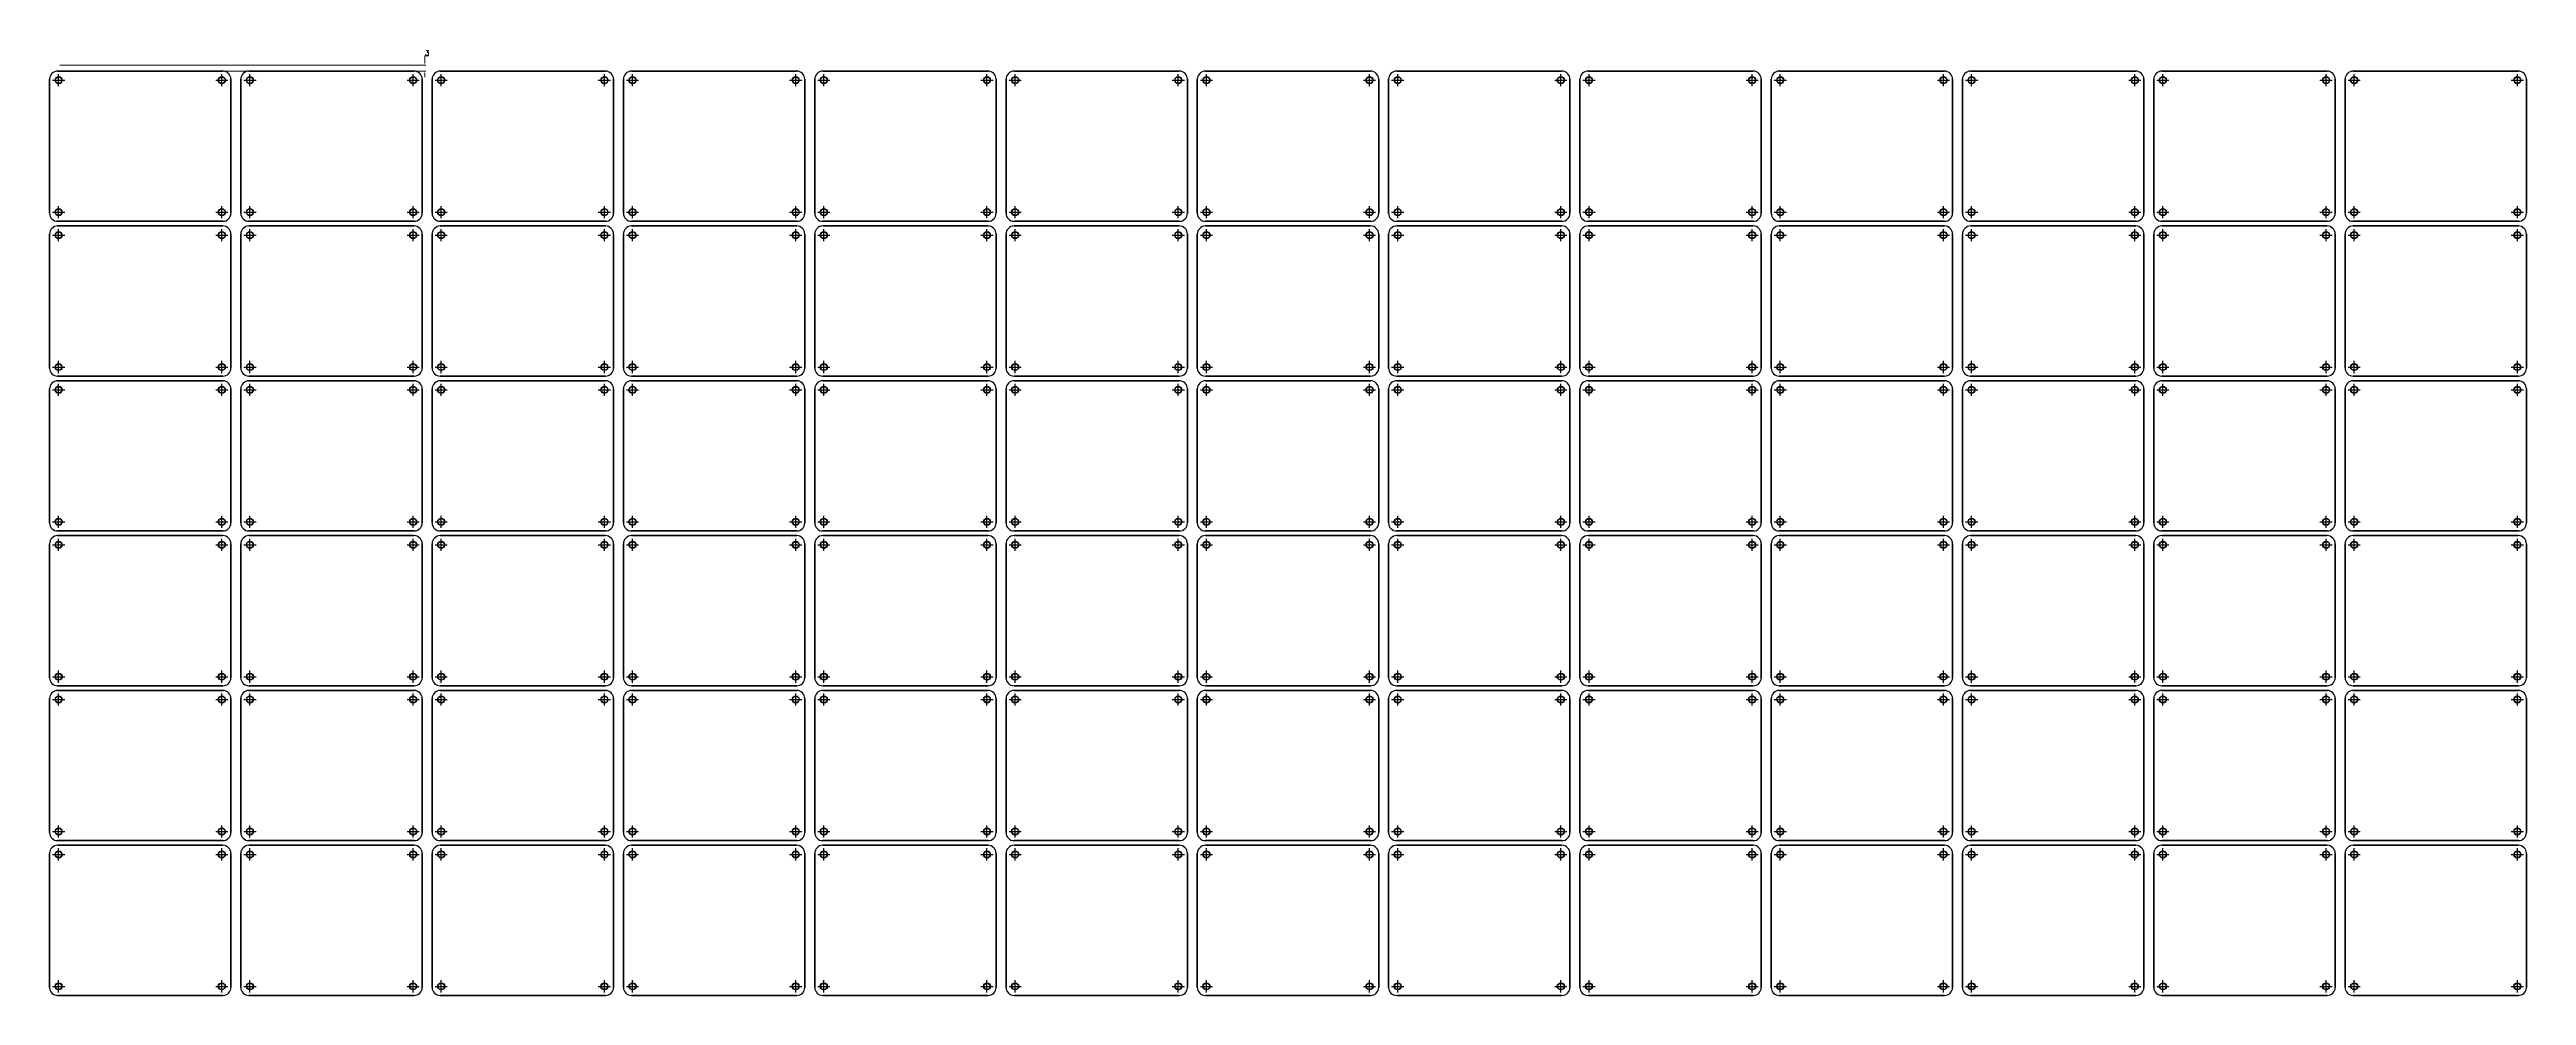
# Model space of a CAD drawing. Header units: millimetres. Extents: x -3365 to 2000, y -387 to 1008.
# Drawn here: x -3365 to -2141, y 540 to 1008 of the extents above; entities that cross this region are included whole.
import ezdxf

# ---------------------------------------------------------------- set-up
doc = ezdxf.new("R2010")
doc.units = ezdxf.units.MM
doc.header["$PDMODE"] = 2
doc.header["$PDSIZE"] = 3
doc.layers.add('POINT', color=2, linetype='Continuous')
doc.layers.add('PROPRO', color=1, linetype='Continuous')
doc.styles.get("Standard").update_dxf_attribs({"font": 'txt.shx', "height": 2.5})
doc.dimstyles.new('ISO-25$0', dxfattribs={"dimtxt": 3.5, "dimasz": 1.5, "dimexe": 0.6, "dimexo": 1, "dimgap": 0.3, "dimtad": 1, "dimtih": 1, "dimtoh": 1, "dimdec": 1, "dimdsep": 46, "dimtxsty": 'Standard', "dimcen": 0, "dimclrd": 256, "dimclre": 256, "dimclrt": 256, "dimaunit": 1, "dimadec": 0, "dimazin": 3, "dimtfac": 1, "dimtdec": 1, "dimtofl": 0, "dimtmove": 0, "dimatfit": 3, "dimfxl": 0, "dimlwd": 9, "dimlwe": 9, "dimarcsym": 0})

msp = doc.modelspace()

# ---------------------------------------------------------------- blocks, each defined once
blk = doc.blocks.new('*U16', base_point=(2631.696, -277.339))
at = {"layer": 'POINT', "color": 2}
blk.add_point((2631.696, -277.339), dxfattribs=at)
at = {"layer": 'PROPRO'}
blk.add_circle((2631.696, -277.339), 1.6, dxfattribs=at)
blk = doc.blocks.new('*U17', base_point=(2712.296, -277.339))
at = {"layer": 'POINT', "color": 2}
blk.add_point((2712.296, -277.339), dxfattribs=at)
at = {"layer": 'PROPRO'}
blk.add_circle((2712.296, -277.339), 1.6, dxfattribs=at)
blk = doc.blocks.new('*U18', base_point=(2631.696, -342.539))
at = {"layer": 'POINT', "color": 2}
blk.add_point((2631.696, -342.539), dxfattribs=at)
at = {"layer": 'PROPRO'}
blk.add_circle((2631.696, -342.539), 1.6, dxfattribs=at)
blk = doc.blocks.new('*U19', base_point=(2712.296, -342.539))
at = {"layer": 'POINT', "color": 2}
blk.add_point((2712.296, -342.539), dxfattribs=at)
at = {"layer": 'PROPRO'}
blk.add_circle((2712.296, -342.539), 1.6, dxfattribs=at)
blk = doc.blocks.new('*D21')
at = {"lineweight": 9}
for p, q in [((-3179.7, 1001.5), (-3179.7, 1004.5)), ((-3179.7, 1004.5), (-3177.6, 1004.5)), ((-3360, 1000), (-3179.1, 1000)), ((-3360, 997), (-3179.1, 997)), ((-3179.7, 995.5), (-3179.7, 994))]:
    blk.add_line(p, q, dxfattribs=at)
for points in [[(-3179.9, 1001.5), (-3179.4, 1001.5), (-3179.7, 1000)], [(-3179.9, 995.5), (-3179.4, 995.5), (-3179.7, 997)]]:
    blk.add_solid(points)
at = {"layer": 'Defpoints', "color": 0}
for p in [(-3361, 1000), (-3361, 997), (-3179.7, 997)]:
    blk.add_point(p, dxfattribs=at)
at = {"insert": (-3178.5, 1006), "char_height": 2.5, "attachment_point": 5}
blk.add_mtext('3', dxfattribs=at)

# ---------------------------------------------------------------- dimensions: what is measured, and where the dimension line sits
dim = msp.add_linear_dim(base=(-3179.6512, 997), p1=(-3361.0304, 1000), p2=(-3361.0304, 997), angle=90, dimstyle='ISO-25$0')
dim.commit()
dim.dimension.update_dxf_attribs({"geometry": '*D21', "text_midpoint": (-3178.4936, 1004.4667), "dimtype": 160})

# ---------------------------------------------------------------- linework, layer by layer
for p, q in [((-3365.0304, 993), (-3365.0304, 926.8)), ((-3365.0304, 926.8), (-3365.0304, 993)), ((-3365.0304, 926.8), (-3365.0304, 993)), ((-3279.4304, 997), (-3361.0304, 997)), ((-3361.0304, 997), (-3279.4304, 997)), ((-3275.4304, 993), (-3275.4304, 926.8)), ((-3275.4304, 993), (-3275.4304, 926.8)), ((-3275.4304, 926.8), (-3275.4304, 993)), ((-3270.5304, 993), (-3270.5304, 926.8)), ((-3270.5304, 926.8), (-3270.5304, 993)), ((-3270.5304, 926.8), (-3270.5304, 993)), ((-3184.9304, 997), (-3266.5304, 997)), ((-3266.5304, 997), (-3184.9304, 997)), ((-3180.9304, 993), (-3180.9304, 926.8)), ((-3180.9304, 993), (-3180.9304, 926.8)), ((-3180.9304, 926.8), (-3180.9304, 993)), ((-3176.0304, 993), (-3176.0304, 926.8)), ((-3176.0304, 926.8), (-3176.0304, 993)), ((-3176.0304, 926.8), (-3176.0304, 993)), ((-3090.4304, 997), (-3172.0304, 997)), ((-3172.0304, 997), (-3090.4304, 997)), ((-3086.4304, 993), (-3086.4304, 926.8)), ((-3086.4304, 993), (-3086.4304, 926.8)), ((-3086.4304, 926.8), (-3086.4304, 993)), ((-3081.5304, 993), (-3081.5304, 926.8)), ((-3081.5304, 926.8), (-3081.5304, 993)), ((-3081.5304, 926.8), (-3081.5304, 993)), ((-2995.9304, 997), (-3077.5304, 997)), ((-3077.5304, 997), (-2995.9304, 997)), ((-2991.9304, 993), (-2991.9304, 926.8)), ((-2991.9304, 993), (-2991.9304, 926.8)), ((-2991.9304, 926.8), (-2991.9304, 993)), ((-2987.0304, 993), (-2987.0304, 926.8)), ((-2987.0304, 926.8), (-2987.0304, 993)), ((-2987.0304, 926.8), (-2987.0304, 993)), ((-2901.4304, 997), (-2983.0304, 997)), ((-2983.0304, 997), (-2901.4304, 997)), ((-2897.4304, 993), (-2897.4304, 926.8)), ((-2897.4304, 993), (-2897.4304, 926.8)), ((-2897.4304, 926.8), (-2897.4304, 993)), ((-2892.5304, 993), (-2892.5304, 926.8)), ((-2892.5304, 926.8), (-2892.5304, 993)), ((-2892.5304, 926.8), (-2892.5304, 993)), ((-2806.9304, 997), (-2888.5304, 997)), ((-2888.5304, 997), (-2806.9304, 997)), ((-2802.9304, 993), (-2802.9304, 926.8)), ((-2802.9304, 993), (-2802.9304, 926.8)), ((-2802.9304, 926.8), (-2802.9304, 993)), ((-2798.0304, 993), (-2798.0304, 926.8)), ((-2798.0304, 926.8), (-2798.0304, 993)), ((-2798.0304, 926.8), (-2798.0304, 993)), ((-2712.4304, 997), (-2794.0304, 997)), ((-2794.0304, 997), (-2712.4304, 997)), ((-2708.4304, 993), (-2708.4304, 926.8)), ((-2708.4304, 993), (-2708.4304, 926.8)), ((-2708.4304, 926.8), (-2708.4304, 993)), ((-2703.5304, 993), (-2703.5304, 926.8)), ((-2703.5304, 926.8), (-2703.5304, 993)), ((-2703.5304, 926.8), (-2703.5304, 993)), ((-2617.9304, 997), (-2699.5304, 997)), ((-2699.5304, 997), (-2617.9304, 997)), ((-2613.9304, 993), (-2613.9304, 926.8)), ((-2613.9304, 993), (-2613.9304, 926.8)), ((-2613.9304, 926.8), (-2613.9304, 993)), ((-2609.0304, 993), (-2609.0304, 926.8)), ((-2609.0304, 926.8), (-2609.0304, 993)), ((-2609.0304, 926.8), (-2609.0304, 993)), ((-2523.4304, 997), (-2605.0304, 997)), ((-2605.0304, 997), (-2523.4304, 997)), ((-2519.4304, 993), (-2519.4304, 926.8)), ((-2519.4304, 993), (-2519.4304, 926.8)), ((-2519.4304, 926.8), (-2519.4304, 993)), ((-2514.5304, 993), (-2514.5304, 926.8)), ((-2514.5304, 926.8), (-2514.5304, 993)), ((-2514.5304, 926.8), (-2514.5304, 993)), ((-2428.9304, 997), (-2510.5304, 997)), ((-2510.5304, 997), (-2428.9304, 997)), ((-2424.9304, 993), (-2424.9304, 926.8)), ((-2424.9304, 993), (-2424.9304, 926.8)), ((-2424.9304, 926.8), (-2424.9304, 993)), ((-2420.0304, 993), (-2420.0304, 926.8)), ((-2420.0304, 926.8), (-2420.0304, 993)), ((-2420.0304, 926.8), (-2420.0304, 993)), ((-2334.4304, 997), (-2416.0304, 997)), ((-2416.0304, 997), (-2334.4304, 997)), ((-2330.4304, 993), (-2330.4304, 926.8)), ((-2330.4304, 993), (-2330.4304, 926.8)), ((-2330.4304, 926.8), (-2330.4304, 993)), ((-2325.5304, 993), (-2325.5304, 926.8)), ((-2325.5304, 926.8), (-2325.5304, 993)), ((-2325.5304, 926.8), (-2325.5304, 993)), ((-2239.9304, 997), (-2321.5304, 997)), ((-2321.5304, 997), (-2239.9304, 997)), ((-2235.9304, 993), (-2235.9304, 926.8)), ((-2235.9304, 993), (-2235.9304, 926.8)), ((-2235.9304, 926.8), (-2235.9304, 993)), ((-2231.0304, 993), (-2231.0304, 926.8)), ((-2231.0304, 926.8), (-2231.0304, 993)), ((-2231.0304, 926.8), (-2231.0304, 993)), ((-2145.4304, 997), (-2227.0304, 997)), ((-2227.0304, 997), (-2145.4304, 997)), ((-2141.4304, 993), (-2141.4304, 926.8)), ((-2141.4304, 993), (-2141.4304, 926.8)), ((-2141.4304, 926.8), (-2141.4304, 993)), ((-3361.0304, 922.8), (-3279.4304, 922.8)), ((-3279.4304, 922.8), (-3361.0304, 922.8)), ((-3279.4304, 920.5), (-3361.0304, 920.5)), ((-3361.0304, 920.5), (-3279.4304, 920.5)), ((-3266.5304, 922.8), (-3184.9304, 922.8)), ((-3184.9304, 922.8), (-3266.5304, 922.8)), ((-3184.9304, 920.5), (-3266.5304, 920.5)), ((-3266.5304, 920.5), (-3184.9304, 920.5)), ((-3172.0304, 922.8), (-3090.4304, 922.8)), ((-3090.4304, 922.8), (-3172.0304, 922.8)), ((-3090.4304, 920.5), (-3172.0304, 920.5)), ((-3172.0304, 920.5), (-3090.4304, 920.5)), ((-3077.5304, 922.8), (-2995.9304, 922.8)), ((-2995.9304, 922.8), (-3077.5304, 922.8)), ((-2995.9304, 920.5), (-3077.5304, 920.5)), ((-3077.5304, 920.5), (-2995.9304, 920.5)), ((-2983.0304, 922.8), (-2901.4304, 922.8)), ((-2901.4304, 922.8), (-2983.0304, 922.8)), ((-2901.4304, 920.5), (-2983.0304, 920.5)), ((-2983.0304, 920.5), (-2901.4304, 920.5)), ((-2888.5304, 922.8), (-2806.9304, 922.8)), ((-2806.9304, 922.8), (-2888.5304, 922.8)), ((-2806.9304, 920.5), (-2888.5304, 920.5)), ((-2888.5304, 920.5), (-2806.9304, 920.5)), ((-2794.0304, 922.8), (-2712.4304, 922.8)), ((-2712.4304, 922.8), (-2794.0304, 922.8)), ((-2712.4304, 920.5), (-2794.0304, 920.5)), ((-2794.0304, 920.5), (-2712.4304, 920.5)), ((-2699.5304, 922.8), (-2617.9304, 922.8)), ((-2617.9304, 922.8), (-2699.5304, 922.8)), ((-2617.9304, 920.5), (-2699.5304, 920.5)), ((-2699.5304, 920.5), (-2617.9304, 920.5)), ((-2605.0304, 922.8), (-2523.4304, 922.8)), ((-2523.4304, 922.8), (-2605.0304, 922.8)), ((-2523.4304, 920.5), (-2605.0304, 920.5)), ((-2605.0304, 920.5), (-2523.4304, 920.5)), ((-2510.5304, 922.8), (-2428.9304, 922.8)), ((-2428.9304, 922.8), (-2510.5304, 922.8)), ((-2428.9304, 920.5), (-2510.5304, 920.5)), ((-2510.5304, 920.5), (-2428.9304, 920.5)), ((-2416.0304, 922.8), (-2334.4304, 922.8)), ((-2334.4304, 922.8), (-2416.0304, 922.8)), ((-2334.4304, 920.5), (-2416.0304, 920.5)), ((-2416.0304, 920.5), (-2334.4304, 920.5)), ((-2321.5304, 922.8), (-2239.9304, 922.8)), ((-2239.9304, 922.8), (-2321.5304, 922.8)), ((-2239.9304, 920.5), (-2321.5304, 920.5)), ((-2321.5304, 920.5), (-2239.9304, 920.5)), ((-2227.0304, 922.8), (-2145.4304, 922.8)), ((-2145.4304, 922.8), (-2227.0304, 922.8)), ((-2145.4304, 920.5), (-2227.0304, 920.5)), ((-2227.0304, 920.5), (-2145.4304, 920.5)), ((-3365.0304, 916.5), (-3365.0304, 850.3)), ((-3365.0304, 850.3), (-3365.0304, 916.5)), ((-3365.0304, 850.3), (-3365.0304, 916.5)), ((-3275.4304, 916.5), (-3275.4304, 850.3)), ((-3275.4304, 916.5), (-3275.4304, 850.3)), ((-3275.4304, 850.3), (-3275.4304, 916.5)), ((-3270.5304, 916.5), (-3270.5304, 850.3)), ((-3270.5304, 850.3), (-3270.5304, 916.5)), ((-3270.5304, 850.3), (-3270.5304, 916.5)), ((-3180.9304, 916.5), (-3180.9304, 850.3)), ((-3180.9304, 916.5), (-3180.9304, 850.3)), ((-3180.9304, 850.3), (-3180.9304, 916.5)), ((-3176.0304, 916.5), (-3176.0304, 850.3)), ((-3176.0304, 850.3), (-3176.0304, 916.5)), ((-3176.0304, 850.3), (-3176.0304, 916.5)), ((-3086.4304, 916.5), (-3086.4304, 850.3)), ((-3086.4304, 916.5), (-3086.4304, 850.3)), ((-3086.4304, 850.3), (-3086.4304, 916.5)), ((-3081.5304, 916.5), (-3081.5304, 850.3)), ((-3081.5304, 850.3), (-3081.5304, 916.5)), ((-3081.5304, 850.3), (-3081.5304, 916.5)), ((-2991.9304, 916.5), (-2991.9304, 850.3)), ((-2991.9304, 916.5), (-2991.9304, 850.3)), ((-2991.9304, 850.3), (-2991.9304, 916.5)), ((-2987.0304, 916.5), (-2987.0304, 850.3)), ((-2987.0304, 850.3), (-2987.0304, 916.5)), ((-2987.0304, 850.3), (-2987.0304, 916.5)), ((-2897.4304, 916.5), (-2897.4304, 850.3)), ((-2897.4304, 916.5), (-2897.4304, 850.3)), ((-2897.4304, 850.3), (-2897.4304, 916.5)), ((-2892.5304, 916.5), (-2892.5304, 850.3)), ((-2892.5304, 850.3), (-2892.5304, 916.5)), ((-2892.5304, 850.3), (-2892.5304, 916.5)), ((-2802.9304, 916.5), (-2802.9304, 850.3)), ((-2802.9304, 916.5), (-2802.9304, 850.3)), ((-2802.9304, 850.3), (-2802.9304, 916.5)), ((-2798.0304, 916.5), (-2798.0304, 850.3)), ((-2798.0304, 850.3), (-2798.0304, 916.5)), ((-2798.0304, 850.3), (-2798.0304, 916.5)), ((-2708.4304, 916.5), (-2708.4304, 850.3)), ((-2708.4304, 916.5), (-2708.4304, 850.3)), ((-2708.4304, 850.3), (-2708.4304, 916.5)), ((-2703.5304, 916.5), (-2703.5304, 850.3)), ((-2703.5304, 850.3), (-2703.5304, 916.5)), ((-2703.5304, 850.3), (-2703.5304, 916.5)), ((-2613.9304, 916.5), (-2613.9304, 850.3)), ((-2613.9304, 916.5), (-2613.9304, 850.3)), ((-2613.9304, 850.3), (-2613.9304, 916.5)), ((-2609.0304, 916.5), (-2609.0304, 850.3)), ((-2609.0304, 850.3), (-2609.0304, 916.5)), ((-2609.0304, 850.3), (-2609.0304, 916.5)), ((-2519.4304, 916.5), (-2519.4304, 850.3)), ((-2519.4304, 916.5), (-2519.4304, 850.3)), ((-2519.4304, 850.3), (-2519.4304, 916.5)), ((-2514.5304, 916.5), (-2514.5304, 850.3)), ((-2514.5304, 850.3), (-2514.5304, 916.5)), ((-2514.5304, 850.3), (-2514.5304, 916.5)), ((-2424.9304, 916.5), (-2424.9304, 850.3)), ((-2424.9304, 916.5), (-2424.9304, 850.3)), ((-2424.9304, 850.3), (-2424.9304, 916.5)), ((-2420.0304, 916.5), (-2420.0304, 850.3)), ((-2420.0304, 850.3), (-2420.0304, 916.5)), ((-2420.0304, 850.3), (-2420.0304, 916.5)), ((-2330.4304, 916.5), (-2330.4304, 850.3)), ((-2330.4304, 916.5), (-2330.4304, 850.3)), ((-2330.4304, 850.3), (-2330.4304, 916.5)), ((-2325.5304, 916.5), (-2325.5304, 850.3)), ((-2325.5304, 850.3), (-2325.5304, 916.5)), ((-2325.5304, 850.3), (-2325.5304, 916.5)), ((-2235.9304, 916.5), (-2235.9304, 850.3)), ((-2235.9304, 916.5), (-2235.9304, 850.3)), ((-2235.9304, 850.3), (-2235.9304, 916.5)), ((-2231.0304, 916.5), (-2231.0304, 850.3)), ((-2231.0304, 850.3), (-2231.0304, 916.5)), ((-2231.0304, 850.3), (-2231.0304, 916.5)), ((-2141.4304, 916.5), (-2141.4304, 850.3)), ((-2141.4304, 916.5), (-2141.4304, 850.3)), ((-2141.4304, 850.3), (-2141.4304, 916.5)), ((-3361.0304, 846.3), (-3279.4304, 846.3)), ((-3279.4304, 846.3), (-3361.0304, 846.3)), ((-3266.5304, 846.3), (-3184.9304, 846.3)), ((-3184.9304, 846.3), (-3266.5304, 846.3)), ((-3172.0304, 846.3), (-3090.4304, 846.3)), ((-3090.4304, 846.3), (-3172.0304, 846.3)), ((-3077.5304, 846.3), (-2995.9304, 846.3)), ((-2995.9304, 846.3), (-3077.5304, 846.3)), ((-2983.0304, 846.3), (-2901.4304, 846.3)), ((-2901.4304, 846.3), (-2983.0304, 846.3)), ((-2888.5304, 846.3), (-2806.9304, 846.3)), ((-2806.9304, 846.3), (-2888.5304, 846.3)), ((-2794.0304, 846.3), (-2712.4304, 846.3)), ((-2712.4304, 846.3), (-2794.0304, 846.3)), ((-2699.5304, 846.3), (-2617.9304, 846.3)), ((-2617.9304, 846.3), (-2699.5304, 846.3)), ((-2605.0304, 846.3), (-2523.4304, 846.3)), ((-2523.4304, 846.3), (-2605.0304, 846.3)), ((-2510.5304, 846.3), (-2428.9304, 846.3)), ((-2428.9304, 846.3), (-2510.5304, 846.3)), ((-2416.0304, 846.3), (-2334.4304, 846.3)), ((-2334.4304, 846.3), (-2416.0304, 846.3)), ((-2321.5304, 846.3), (-2239.9304, 846.3)), ((-2239.9304, 846.3), (-2321.5304, 846.3)), ((-2227.0304, 846.3), (-2145.4304, 846.3)), ((-2145.4304, 846.3), (-2227.0304, 846.3)), ((-3365.0304, 840), (-3365.0304, 773.8)), ((-3365.0304, 773.8), (-3365.0304, 840)), ((-3365.0304, 773.8), (-3365.0304, 840)), ((-3279.4304, 844), (-3361.0304, 844)), ((-3361.0304, 844), (-3279.4304, 844)), ((-3275.4304, 840), (-3275.4304, 773.8)), ((-3275.4304, 840), (-3275.4304, 773.8)), ((-3275.4304, 773.8), (-3275.4304, 840)), ((-3270.5304, 840), (-3270.5304, 773.8)), ((-3270.5304, 773.8), (-3270.5304, 840)), ((-3270.5304, 773.8), (-3270.5304, 840)), ((-3184.9304, 844), (-3266.5304, 844)), ((-3266.5304, 844), (-3184.9304, 844)), ((-3180.9304, 840), (-3180.9304, 773.8)), ((-3180.9304, 840), (-3180.9304, 773.8)), ((-3180.9304, 773.8), (-3180.9304, 840)), ((-3176.0304, 840), (-3176.0304, 773.8)), ((-3176.0304, 773.8), (-3176.0304, 840)), ((-3176.0304, 773.8), (-3176.0304, 840)), ((-3090.4304, 844), (-3172.0304, 844)), ((-3172.0304, 844), (-3090.4304, 844)), ((-3086.4304, 840), (-3086.4304, 773.8)), ((-3086.4304, 840), (-3086.4304, 773.8)), ((-3086.4304, 773.8), (-3086.4304, 840)), ((-3081.5304, 840), (-3081.5304, 773.8)), ((-3081.5304, 773.8), (-3081.5304, 840)), ((-3081.5304, 773.8), (-3081.5304, 840)), ((-2995.9304, 844), (-3077.5304, 844)), ((-3077.5304, 844), (-2995.9304, 844)), ((-2991.9304, 840), (-2991.9304, 773.8)), ((-2991.9304, 840), (-2991.9304, 773.8)), ((-2991.9304, 773.8), (-2991.9304, 840)), ((-2987.0304, 840), (-2987.0304, 773.8)), ((-2987.0304, 773.8), (-2987.0304, 840)), ((-2987.0304, 773.8), (-2987.0304, 840)), ((-2901.4304, 844), (-2983.0304, 844)), ((-2983.0304, 844), (-2901.4304, 844)), ((-2897.4304, 840), (-2897.4304, 773.8)), ((-2897.4304, 840), (-2897.4304, 773.8)), ((-2897.4304, 773.8), (-2897.4304, 840)), ((-2892.5304, 840), (-2892.5304, 773.8)), ((-2892.5304, 773.8), (-2892.5304, 840)), ((-2892.5304, 773.8), (-2892.5304, 840)), ((-2806.9304, 844), (-2888.5304, 844)), ((-2888.5304, 844), (-2806.9304, 844)), ((-2802.9304, 840), (-2802.9304, 773.8)), ((-2802.9304, 840), (-2802.9304, 773.8)), ((-2802.9304, 773.8), (-2802.9304, 840)), ((-2798.0304, 840), (-2798.0304, 773.8)), ((-2798.0304, 773.8), (-2798.0304, 840)), ((-2798.0304, 773.8), (-2798.0304, 840)), ((-2712.4304, 844), (-2794.0304, 844)), ((-2794.0304, 844), (-2712.4304, 844)), ((-2708.4304, 840), (-2708.4304, 773.8)), ((-2708.4304, 840), (-2708.4304, 773.8)), ((-2708.4304, 773.8), (-2708.4304, 840)), ((-2703.5304, 840), (-2703.5304, 773.8)), ((-2703.5304, 773.8), (-2703.5304, 840)), ((-2703.5304, 773.8), (-2703.5304, 840)), ((-2617.9304, 844), (-2699.5304, 844)), ((-2699.5304, 844), (-2617.9304, 844)), ((-2613.9304, 840), (-2613.9304, 773.8)), ((-2613.9304, 840), (-2613.9304, 773.8)), ((-2613.9304, 773.8), (-2613.9304, 840)), ((-2609.0304, 840), (-2609.0304, 773.8)), ((-2609.0304, 773.8), (-2609.0304, 840)), ((-2609.0304, 773.8), (-2609.0304, 840)), ((-2523.4304, 844), (-2605.0304, 844)), ((-2605.0304, 844), (-2523.4304, 844)), ((-2519.4304, 840), (-2519.4304, 773.8)), ((-2519.4304, 840), (-2519.4304, 773.8)), ((-2519.4304, 773.8), (-2519.4304, 840)), ((-2514.5304, 840), (-2514.5304, 773.8)), ((-2514.5304, 773.8), (-2514.5304, 840)), ((-2514.5304, 773.8), (-2514.5304, 840)), ((-2428.9304, 844), (-2510.5304, 844)), ((-2510.5304, 844), (-2428.9304, 844)), ((-2424.9304, 840), (-2424.9304, 773.8)), ((-2424.9304, 840), (-2424.9304, 773.8)), ((-2424.9304, 773.8), (-2424.9304, 840)), ((-2420.0304, 840), (-2420.0304, 773.8)), ((-2420.0304, 773.8), (-2420.0304, 840)), ((-2420.0304, 773.8), (-2420.0304, 840)), ((-2334.4304, 844), (-2416.0304, 844)), ((-2416.0304, 844), (-2334.4304, 844)), ((-2330.4304, 840), (-2330.4304, 773.8)), ((-2330.4304, 840), (-2330.4304, 773.8)), ((-2330.4304, 773.8), (-2330.4304, 840)), ((-2325.5304, 840), (-2325.5304, 773.8)), ((-2325.5304, 773.8), (-2325.5304, 840)), ((-2325.5304, 773.8), (-2325.5304, 840)), ((-2239.9304, 844), (-2321.5304, 844)), ((-2321.5304, 844), (-2239.9304, 844)), ((-2235.9304, 840), (-2235.9304, 773.8)), ((-2235.9304, 840), (-2235.9304, 773.8)), ((-2235.9304, 773.8), (-2235.9304, 840)), ((-2231.0304, 840), (-2231.0304, 773.8)), ((-2231.0304, 773.8), (-2231.0304, 840)), ((-2231.0304, 773.8), (-2231.0304, 840)), ((-2145.4304, 844), (-2227.0304, 844)), ((-2227.0304, 844), (-2145.4304, 844)), ((-2141.4304, 840), (-2141.4304, 773.8)), ((-2141.4304, 840), (-2141.4304, 773.8)), ((-2141.4304, 773.8), (-2141.4304, 840)), ((-3365.0304, 763.5), (-3365.0304, 697.3)), ((-3365.0304, 697.3), (-3365.0304, 763.5)), ((-3365.0304, 697.3), (-3365.0304, 763.5)), ((-3361.0304, 769.8), (-3279.4304, 769.8)), ((-3279.4304, 769.8), (-3361.0304, 769.8)), ((-3279.4304, 767.5), (-3361.0304, 767.5)), ((-3361.0304, 767.5), (-3279.4304, 767.5)), ((-3275.4304, 763.5), (-3275.4304, 697.3)), ((-3275.4304, 763.5), (-3275.4304, 697.3)), ((-3275.4304, 697.3), (-3275.4304, 763.5)), ((-3270.5304, 763.5), (-3270.5304, 697.3)), ((-3270.5304, 697.3), (-3270.5304, 763.5)), ((-3270.5304, 697.3), (-3270.5304, 763.5)), ((-3266.5304, 769.8), (-3184.9304, 769.8)), ((-3184.9304, 769.8), (-3266.5304, 769.8)), ((-3184.9304, 767.5), (-3266.5304, 767.5)), ((-3266.5304, 767.5), (-3184.9304, 767.5)), ((-3180.9304, 763.5), (-3180.9304, 697.3)), ((-3180.9304, 763.5), (-3180.9304, 697.3)), ((-3180.9304, 697.3), (-3180.9304, 763.5)), ((-3176.0304, 763.5), (-3176.0304, 697.3)), ((-3176.0304, 697.3), (-3176.0304, 763.5)), ((-3176.0304, 697.3), (-3176.0304, 763.5)), ((-3172.0304, 769.8), (-3090.4304, 769.8)), ((-3090.4304, 769.8), (-3172.0304, 769.8)), ((-3090.4304, 767.5), (-3172.0304, 767.5)), ((-3172.0304, 767.5), (-3090.4304, 767.5)), ((-3086.4304, 763.5), (-3086.4304, 697.3)), ((-3086.4304, 763.5), (-3086.4304, 697.3)), ((-3086.4304, 697.3), (-3086.4304, 763.5)), ((-3081.5304, 763.5), (-3081.5304, 697.3)), ((-3081.5304, 697.3), (-3081.5304, 763.5)), ((-3081.5304, 697.3), (-3081.5304, 763.5)), ((-3077.5304, 769.8), (-2995.9304, 769.8)), ((-2995.9304, 769.8), (-3077.5304, 769.8)), ((-2995.9304, 767.5), (-3077.5304, 767.5)), ((-3077.5304, 767.5), (-2995.9304, 767.5)), ((-2991.9304, 763.5), (-2991.9304, 697.3)), ((-2991.9304, 763.5), (-2991.9304, 697.3)), ((-2991.9304, 697.3), (-2991.9304, 763.5)), ((-2987.0304, 763.5), (-2987.0304, 697.3)), ((-2987.0304, 697.3), (-2987.0304, 763.5)), ((-2987.0304, 697.3), (-2987.0304, 763.5)), ((-2983.0304, 769.8), (-2901.4304, 769.8)), ((-2901.4304, 769.8), (-2983.0304, 769.8)), ((-2901.4304, 767.5), (-2983.0304, 767.5)), ((-2983.0304, 767.5), (-2901.4304, 767.5)), ((-2897.4304, 763.5), (-2897.4304, 697.3)), ((-2897.4304, 763.5), (-2897.4304, 697.3)), ((-2897.4304, 697.3), (-2897.4304, 763.5)), ((-2892.5304, 763.5), (-2892.5304, 697.3)), ((-2892.5304, 697.3), (-2892.5304, 763.5)), ((-2892.5304, 697.3), (-2892.5304, 763.5)), ((-2888.5304, 769.8), (-2806.9304, 769.8)), ((-2806.9304, 769.8), (-2888.5304, 769.8)), ((-2806.9304, 767.5), (-2888.5304, 767.5)), ((-2888.5304, 767.5), (-2806.9304, 767.5)), ((-2802.9304, 763.5), (-2802.9304, 697.3)), ((-2802.9304, 763.5), (-2802.9304, 697.3)), ((-2802.9304, 697.3), (-2802.9304, 763.5)), ((-2798.0304, 763.5), (-2798.0304, 697.3)), ((-2798.0304, 697.3), (-2798.0304, 763.5)), ((-2798.0304, 697.3), (-2798.0304, 763.5)), ((-2794.0304, 769.8), (-2712.4304, 769.8)), ((-2712.4304, 769.8), (-2794.0304, 769.8)), ((-2712.4304, 767.5), (-2794.0304, 767.5)), ((-2794.0304, 767.5), (-2712.4304, 767.5)), ((-2708.4304, 763.5), (-2708.4304, 697.3)), ((-2708.4304, 763.5), (-2708.4304, 697.3)), ((-2708.4304, 697.3), (-2708.4304, 763.5)), ((-2703.5304, 763.5), (-2703.5304, 697.3)), ((-2703.5304, 697.3), (-2703.5304, 763.5)), ((-2703.5304, 697.3), (-2703.5304, 763.5)), ((-2699.5304, 769.8), (-2617.9304, 769.8)), ((-2617.9304, 769.8), (-2699.5304, 769.8)), ((-2617.9304, 767.5), (-2699.5304, 767.5)), ((-2699.5304, 767.5), (-2617.9304, 767.5)), ((-2613.9304, 763.5), (-2613.9304, 697.3)), ((-2613.9304, 763.5), (-2613.9304, 697.3)), ((-2613.9304, 697.3), (-2613.9304, 763.5)), ((-2609.0304, 763.5), (-2609.0304, 697.3)), ((-2609.0304, 697.3), (-2609.0304, 763.5)), ((-2609.0304, 697.3), (-2609.0304, 763.5)), ((-2605.0304, 769.8), (-2523.4304, 769.8)), ((-2523.4304, 769.8), (-2605.0304, 769.8)), ((-2523.4304, 767.5), (-2605.0304, 767.5)), ((-2605.0304, 767.5), (-2523.4304, 767.5)), ((-2519.4304, 763.5), (-2519.4304, 697.3)), ((-2519.4304, 763.5), (-2519.4304, 697.3)), ((-2519.4304, 697.3), (-2519.4304, 763.5)), ((-2514.5304, 763.5), (-2514.5304, 697.3)), ((-2514.5304, 697.3), (-2514.5304, 763.5)), ((-2514.5304, 697.3), (-2514.5304, 763.5)), ((-2510.5304, 769.8), (-2428.9304, 769.8)), ((-2428.9304, 769.8), (-2510.5304, 769.8)), ((-2428.9304, 767.5), (-2510.5304, 767.5)), ((-2510.5304, 767.5), (-2428.9304, 767.5)), ((-2424.9304, 763.5), (-2424.9304, 697.3)), ((-2424.9304, 763.5), (-2424.9304, 697.3)), ((-2424.9304, 697.3), (-2424.9304, 763.5)), ((-2420.0304, 763.5), (-2420.0304, 697.3)), ((-2420.0304, 697.3), (-2420.0304, 763.5)), ((-2420.0304, 697.3), (-2420.0304, 763.5)), ((-2416.0304, 769.8), (-2334.4304, 769.8)), ((-2334.4304, 769.8), (-2416.0304, 769.8)), ((-2334.4304, 767.5), (-2416.0304, 767.5)), ((-2416.0304, 767.5), (-2334.4304, 767.5)), ((-2330.4304, 763.5), (-2330.4304, 697.3)), ((-2330.4304, 763.5), (-2330.4304, 697.3)), ((-2330.4304, 697.3), (-2330.4304, 763.5)), ((-2325.5304, 763.5), (-2325.5304, 697.3)), ((-2325.5304, 697.3), (-2325.5304, 763.5)), ((-2325.5304, 697.3), (-2325.5304, 763.5)), ((-2321.5304, 769.8), (-2239.9304, 769.8)), ((-2239.9304, 769.8), (-2321.5304, 769.8)), ((-2239.9304, 767.5), (-2321.5304, 767.5)), ((-2321.5304, 767.5), (-2239.9304, 767.5)), ((-2235.9304, 763.5), (-2235.9304, 697.3)), ((-2235.9304, 763.5), (-2235.9304, 697.3)), ((-2235.9304, 697.3), (-2235.9304, 763.5)), ((-2231.0304, 763.5), (-2231.0304, 697.3)), ((-2231.0304, 697.3), (-2231.0304, 763.5)), ((-2231.0304, 697.3), (-2231.0304, 763.5)), ((-2227.0304, 769.8), (-2145.4304, 769.8)), ((-2145.4304, 769.8), (-2227.0304, 769.8)), ((-2145.4304, 767.5), (-2227.0304, 767.5)), ((-2227.0304, 767.5), (-2145.4304, 767.5)), ((-2141.4304, 763.5), (-2141.4304, 697.3)), ((-2141.4304, 763.5), (-2141.4304, 697.3)), ((-2141.4304, 697.3), (-2141.4304, 763.5)), ((-3365.0304, 687), (-3365.0304, 620.8)), ((-3365.0304, 620.8), (-3365.0304, 687)), ((-3365.0304, 620.8), (-3365.0304, 687)), ((-3361.0304, 693.3), (-3279.4304, 693.3)), ((-3279.4304, 693.3), (-3361.0304, 693.3)), ((-3279.4304, 691), (-3361.0304, 691)), ((-3361.0304, 691), (-3279.4304, 691)), ((-3275.4304, 687), (-3275.4304, 620.8)), ((-3275.4304, 687), (-3275.4304, 620.8)), ((-3275.4304, 620.8), (-3275.4304, 687)), ((-3270.5304, 687), (-3270.5304, 620.8)), ((-3270.5304, 620.8), (-3270.5304, 687)), ((-3270.5304, 620.8), (-3270.5304, 687)), ((-3266.5304, 693.3), (-3184.9304, 693.3)), ((-3184.9304, 693.3), (-3266.5304, 693.3)), ((-3184.9304, 691), (-3266.5304, 691)), ((-3266.5304, 691), (-3184.9304, 691)), ((-3180.9304, 687), (-3180.9304, 620.8)), ((-3180.9304, 687), (-3180.9304, 620.8)), ((-3180.9304, 620.8), (-3180.9304, 687)), ((-3176.0304, 687), (-3176.0304, 620.8)), ((-3176.0304, 620.8), (-3176.0304, 687)), ((-3176.0304, 620.8), (-3176.0304, 687)), ((-3172.0304, 693.3), (-3090.4304, 693.3)), ((-3090.4304, 693.3), (-3172.0304, 693.3)), ((-3090.4304, 691), (-3172.0304, 691)), ((-3172.0304, 691), (-3090.4304, 691)), ((-3086.4304, 687), (-3086.4304, 620.8)), ((-3086.4304, 687), (-3086.4304, 620.8)), ((-3086.4304, 620.8), (-3086.4304, 687)), ((-3081.5304, 687), (-3081.5304, 620.8)), ((-3081.5304, 620.8), (-3081.5304, 687)), ((-3081.5304, 620.8), (-3081.5304, 687)), ((-3077.5304, 693.3), (-2995.9304, 693.3)), ((-2995.9304, 693.3), (-3077.5304, 693.3)), ((-2995.9304, 691), (-3077.5304, 691)), ((-3077.5304, 691), (-2995.9304, 691)), ((-2991.9304, 687), (-2991.9304, 620.8)), ((-2991.9304, 687), (-2991.9304, 620.8)), ((-2991.9304, 620.8), (-2991.9304, 687)), ((-2987.0304, 687), (-2987.0304, 620.8)), ((-2987.0304, 620.8), (-2987.0304, 687)), ((-2987.0304, 620.8), (-2987.0304, 687)), ((-2983.0304, 693.3), (-2901.4304, 693.3)), ((-2901.4304, 693.3), (-2983.0304, 693.3)), ((-2901.4304, 691), (-2983.0304, 691)), ((-2983.0304, 691), (-2901.4304, 691)), ((-2897.4304, 687), (-2897.4304, 620.8)), ((-2897.4304, 687), (-2897.4304, 620.8)), ((-2897.4304, 620.8), (-2897.4304, 687)), ((-2892.5304, 687), (-2892.5304, 620.8)), ((-2892.5304, 620.8), (-2892.5304, 687)), ((-2892.5304, 620.8), (-2892.5304, 687)), ((-2888.5304, 693.3), (-2806.9304, 693.3)), ((-2806.9304, 693.3), (-2888.5304, 693.3)), ((-2806.9304, 691), (-2888.5304, 691)), ((-2888.5304, 691), (-2806.9304, 691)), ((-2802.9304, 687), (-2802.9304, 620.8)), ((-2802.9304, 687), (-2802.9304, 620.8)), ((-2802.9304, 620.8), (-2802.9304, 687)), ((-2798.0304, 687), (-2798.0304, 620.8)), ((-2798.0304, 620.8), (-2798.0304, 687)), ((-2798.0304, 620.8), (-2798.0304, 687)), ((-2794.0304, 693.3), (-2712.4304, 693.3)), ((-2712.4304, 693.3), (-2794.0304, 693.3)), ((-2712.4304, 691), (-2794.0304, 691)), ((-2794.0304, 691), (-2712.4304, 691)), ((-2708.4304, 687), (-2708.4304, 620.8)), ((-2708.4304, 687), (-2708.4304, 620.8)), ((-2708.4304, 620.8), (-2708.4304, 687)), ((-2703.5304, 687), (-2703.5304, 620.8)), ((-2703.5304, 620.8), (-2703.5304, 687)), ((-2703.5304, 620.8), (-2703.5304, 687)), ((-2699.5304, 693.3), (-2617.9304, 693.3)), ((-2617.9304, 693.3), (-2699.5304, 693.3)), ((-2617.9304, 691), (-2699.5304, 691)), ((-2699.5304, 691), (-2617.9304, 691)), ((-2613.9304, 687), (-2613.9304, 620.8)), ((-2613.9304, 687), (-2613.9304, 620.8)), ((-2613.9304, 620.8), (-2613.9304, 687)), ((-2609.0304, 687), (-2609.0304, 620.8)), ((-2609.0304, 620.8), (-2609.0304, 687)), ((-2609.0304, 620.8), (-2609.0304, 687)), ((-2605.0304, 693.3), (-2523.4304, 693.3)), ((-2523.4304, 693.3), (-2605.0304, 693.3)), ((-2523.4304, 691), (-2605.0304, 691)), ((-2605.0304, 691), (-2523.4304, 691)), ((-2519.4304, 687), (-2519.4304, 620.8)), ((-2519.4304, 687), (-2519.4304, 620.8)), ((-2519.4304, 620.8), (-2519.4304, 687)), ((-2514.5304, 687), (-2514.5304, 620.8)), ((-2514.5304, 620.8), (-2514.5304, 687)), ((-2514.5304, 620.8), (-2514.5304, 687)), ((-2510.5304, 693.3), (-2428.9304, 693.3)), ((-2428.9304, 693.3), (-2510.5304, 693.3)), ((-2428.9304, 691), (-2510.5304, 691)), ((-2510.5304, 691), (-2428.9304, 691)), ((-2424.9304, 687), (-2424.9304, 620.8)), ((-2424.9304, 687), (-2424.9304, 620.8)), ((-2424.9304, 620.8), (-2424.9304, 687)), ((-2420.0304, 687), (-2420.0304, 620.8)), ((-2420.0304, 620.8), (-2420.0304, 687)), ((-2420.0304, 620.8), (-2420.0304, 687)), ((-2416.0304, 693.3), (-2334.4304, 693.3)), ((-2334.4304, 693.3), (-2416.0304, 693.3)), ((-2334.4304, 691), (-2416.0304, 691)), ((-2416.0304, 691), (-2334.4304, 691)), ((-2330.4304, 687), (-2330.4304, 620.8)), ((-2330.4304, 687), (-2330.4304, 620.8)), ((-2330.4304, 620.8), (-2330.4304, 687)), ((-2325.5304, 687), (-2325.5304, 620.8)), ((-2325.5304, 620.8), (-2325.5304, 687)), ((-2325.5304, 620.8), (-2325.5304, 687)), ((-2321.5304, 693.3), (-2239.9304, 693.3)), ((-2239.9304, 693.3), (-2321.5304, 693.3)), ((-2239.9304, 691), (-2321.5304, 691)), ((-2321.5304, 691), (-2239.9304, 691)), ((-2235.9304, 687), (-2235.9304, 620.8)), ((-2235.9304, 687), (-2235.9304, 620.8)), ((-2235.9304, 620.8), (-2235.9304, 687)), ((-2231.0304, 687), (-2231.0304, 620.8)), ((-2231.0304, 620.8), (-2231.0304, 687)), ((-2231.0304, 620.8), (-2231.0304, 687)), ((-2227.0304, 693.3), (-2145.4304, 693.3)), ((-2145.4304, 693.3), (-2227.0304, 693.3)), ((-2145.4304, 691), (-2227.0304, 691)), ((-2227.0304, 691), (-2145.4304, 691)), ((-2141.4304, 687), (-2141.4304, 620.8)), ((-2141.4304, 687), (-2141.4304, 620.8)), ((-2141.4304, 620.8), (-2141.4304, 687)), ((-3361.0304, 616.8), (-3279.4304, 616.8)), ((-3279.4304, 616.8), (-3361.0304, 616.8)), ((-3361.0304, 614.5), (-3279.4304, 614.5)), ((-3279.4304, 614.5), (-3361.0304, 614.5)), ((-3266.5304, 616.8), (-3184.9304, 616.8)), ((-3184.9304, 616.8), (-3266.5304, 616.8)), ((-3184.9304, 614.5), (-3266.5304, 614.5)), ((-3266.5304, 614.5), (-3184.9304, 614.5)), ((-3172.0304, 616.8), (-3090.4304, 616.8)), ((-3090.4304, 616.8), (-3172.0304, 616.8)), ((-3090.4304, 614.5), (-3172.0304, 614.5)), ((-3172.0304, 614.5), (-3090.4304, 614.5)), ((-3077.5304, 616.8), (-2995.9304, 616.8)), ((-2995.9304, 616.8), (-3077.5304, 616.8)), ((-2995.9304, 614.5), (-3077.5304, 614.5)), ((-3077.5304, 614.5), (-2995.9304, 614.5)), ((-2983.0304, 616.8), (-2901.4304, 616.8)), ((-2901.4304, 616.8), (-2983.0304, 616.8)), ((-2901.4304, 614.5), (-2983.0304, 614.5)), ((-2983.0304, 614.5), (-2901.4304, 614.5)), ((-2888.5304, 616.8), (-2806.9304, 616.8)), ((-2806.9304, 616.8), (-2888.5304, 616.8)), ((-2806.9304, 614.5), (-2888.5304, 614.5)), ((-2888.5304, 614.5), (-2806.9304, 614.5)), ((-2794.0304, 616.8), (-2712.4304, 616.8)), ((-2712.4304, 616.8), (-2794.0304, 616.8)), ((-2712.4304, 614.5), (-2794.0304, 614.5)), ((-2794.0304, 614.5), (-2712.4304, 614.5)), ((-2699.5304, 616.8), (-2617.9304, 616.8)), ((-2617.9304, 616.8), (-2699.5304, 616.8)), ((-2617.9304, 614.5), (-2699.5304, 614.5)), ((-2699.5304, 614.5), (-2617.9304, 614.5)), ((-2605.0304, 616.8), (-2523.4304, 616.8)), ((-2523.4304, 616.8), (-2605.0304, 616.8)), ((-2523.4304, 614.5), (-2605.0304, 614.5)), ((-2605.0304, 614.5), (-2523.4304, 614.5)), ((-2510.5304, 616.8), (-2428.9304, 616.8)), ((-2428.9304, 616.8), (-2510.5304, 616.8)), ((-2428.9304, 614.5), (-2510.5304, 614.5)), ((-2510.5304, 614.5), (-2428.9304, 614.5)), ((-2416.0304, 616.8), (-2334.4304, 616.8)), ((-2334.4304, 616.8), (-2416.0304, 616.8)), ((-2334.4304, 614.5), (-2416.0304, 614.5)), ((-2416.0304, 614.5), (-2334.4304, 614.5)), ((-2321.5304, 616.8), (-2239.9304, 616.8)), ((-2239.9304, 616.8), (-2321.5304, 616.8)), ((-2239.9304, 614.5), (-2321.5304, 614.5)), ((-2321.5304, 614.5), (-2239.9304, 614.5)), ((-2227.0304, 616.8), (-2145.4304, 616.8)), ((-2145.4304, 616.8), (-2227.0304, 616.8)), ((-2145.4304, 614.5), (-2227.0304, 614.5)), ((-2227.0304, 614.5), (-2145.4304, 614.5)), ((-3365.0304, 544.3), (-3365.0304, 610.5)), ((-3365.0304, 544.3), (-3365.0304, 610.5)), ((-3365.0304, 610.5), (-3365.0304, 544.3)), ((-3275.4304, 544.3), (-3275.4304, 610.5)), ((-3275.4304, 610.5), (-3275.4304, 544.3)), ((-3275.4304, 610.5), (-3275.4304, 544.3)), ((-3270.5304, 610.5), (-3270.5304, 544.3)), ((-3270.5304, 544.3), (-3270.5304, 610.5)), ((-3270.5304, 544.3), (-3270.5304, 610.5)), ((-3180.9304, 610.5), (-3180.9304, 544.3)), ((-3180.9304, 610.5), (-3180.9304, 544.3)), ((-3180.9304, 544.3), (-3180.9304, 610.5)), ((-3176.0304, 610.5), (-3176.0304, 544.3)), ((-3176.0304, 544.3), (-3176.0304, 610.5)), ((-3176.0304, 544.3), (-3176.0304, 610.5)), ((-3086.4304, 610.5), (-3086.4304, 544.3)), ((-3086.4304, 610.5), (-3086.4304, 544.3)), ((-3086.4304, 544.3), (-3086.4304, 610.5)), ((-3081.5304, 610.5), (-3081.5304, 544.3)), ((-3081.5304, 544.3), (-3081.5304, 610.5)), ((-3081.5304, 544.3), (-3081.5304, 610.5)), ((-2991.9304, 610.5), (-2991.9304, 544.3)), ((-2991.9304, 610.5), (-2991.9304, 544.3)), ((-2991.9304, 544.3), (-2991.9304, 610.5)), ((-2987.0304, 610.5), (-2987.0304, 544.3)), ((-2987.0304, 544.3), (-2987.0304, 610.5)), ((-2987.0304, 544.3), (-2987.0304, 610.5)), ((-2897.4304, 610.5), (-2897.4304, 544.3)), ((-2897.4304, 610.5), (-2897.4304, 544.3)), ((-2897.4304, 544.3), (-2897.4304, 610.5)), ((-2892.5304, 610.5), (-2892.5304, 544.3)), ((-2892.5304, 544.3), (-2892.5304, 610.5)), ((-2892.5304, 544.3), (-2892.5304, 610.5)), ((-2802.9304, 610.5), (-2802.9304, 544.3)), ((-2802.9304, 610.5), (-2802.9304, 544.3)), ((-2802.9304, 544.3), (-2802.9304, 610.5)), ((-2798.0304, 610.5), (-2798.0304, 544.3)), ((-2798.0304, 544.3), (-2798.0304, 610.5)), ((-2798.0304, 544.3), (-2798.0304, 610.5)), ((-2708.4304, 610.5), (-2708.4304, 544.3)), ((-2708.4304, 610.5), (-2708.4304, 544.3)), ((-2708.4304, 544.3), (-2708.4304, 610.5)), ((-2703.5304, 610.5), (-2703.5304, 544.3)), ((-2703.5304, 544.3), (-2703.5304, 610.5)), ((-2703.5304, 544.3), (-2703.5304, 610.5)), ((-2613.9304, 610.5), (-2613.9304, 544.3)), ((-2613.9304, 610.5), (-2613.9304, 544.3)), ((-2613.9304, 544.3), (-2613.9304, 610.5)), ((-2609.0304, 610.5), (-2609.0304, 544.3)), ((-2609.0304, 544.3), (-2609.0304, 610.5)), ((-2609.0304, 544.3), (-2609.0304, 610.5)), ((-2519.4304, 610.5), (-2519.4304, 544.3)), ((-2519.4304, 610.5), (-2519.4304, 544.3)), ((-2519.4304, 544.3), (-2519.4304, 610.5)), ((-2514.5304, 610.5), (-2514.5304, 544.3)), ((-2514.5304, 544.3), (-2514.5304, 610.5)), ((-2514.5304, 544.3), (-2514.5304, 610.5)), ((-2424.9304, 610.5), (-2424.9304, 544.3)), ((-2424.9304, 610.5), (-2424.9304, 544.3)), ((-2424.9304, 544.3), (-2424.9304, 610.5)), ((-2420.0304, 610.5), (-2420.0304, 544.3)), ((-2420.0304, 544.3), (-2420.0304, 610.5)), ((-2420.0304, 544.3), (-2420.0304, 610.5)), ((-2330.4304, 610.5), (-2330.4304, 544.3)), ((-2330.4304, 610.5), (-2330.4304, 544.3)), ((-2330.4304, 544.3), (-2330.4304, 610.5)), ((-2325.5304, 610.5), (-2325.5304, 544.3)), ((-2325.5304, 544.3), (-2325.5304, 610.5)), ((-2325.5304, 544.3), (-2325.5304, 610.5)), ((-2235.9304, 610.5), (-2235.9304, 544.3)), ((-2235.9304, 610.5), (-2235.9304, 544.3)), ((-2235.9304, 544.3), (-2235.9304, 610.5)), ((-2231.0304, 610.5), (-2231.0304, 544.3)), ((-2231.0304, 544.3), (-2231.0304, 610.5)), ((-2231.0304, 544.3), (-2231.0304, 610.5)), ((-2141.4304, 610.5), (-2141.4304, 544.3)), ((-2141.4304, 610.5), (-2141.4304, 544.3)), ((-2141.4304, 544.3), (-2141.4304, 610.5)), ((-3279.4304, 540.3), (-3361.0304, 540.3)), ((-3361.0304, 540.3), (-3279.4304, 540.3)), ((-3266.5304, 540.3), (-3184.9304, 540.3)), ((-3184.9304, 540.3), (-3266.5304, 540.3)), ((-3172.0304, 540.3), (-3090.4304, 540.3)), ((-3090.4304, 540.3), (-3172.0304, 540.3)), ((-3077.5304, 540.3), (-2995.9304, 540.3)), ((-2995.9304, 540.3), (-3077.5304, 540.3)), ((-2983.0304, 540.3), (-2901.4304, 540.3)), ((-2901.4304, 540.3), (-2983.0304, 540.3)), ((-2888.5304, 540.3), (-2806.9304, 540.3)), ((-2806.9304, 540.3), (-2888.5304, 540.3)), ((-2794.0304, 540.3), (-2712.4304, 540.3)), ((-2712.4304, 540.3), (-2794.0304, 540.3)), ((-2699.5304, 540.3), (-2617.9304, 540.3)), ((-2617.9304, 540.3), (-2699.5304, 540.3)), ((-2605.0304, 540.3), (-2523.4304, 540.3)), ((-2523.4304, 540.3), (-2605.0304, 540.3)), ((-2510.5304, 540.3), (-2428.9304, 540.3)), ((-2428.9304, 540.3), (-2510.5304, 540.3)), ((-2416.0304, 540.3), (-2334.4304, 540.3)), ((-2334.4304, 540.3), (-2416.0304, 540.3)), ((-2321.5304, 540.3), (-2239.9304, 540.3)), ((-2239.9304, 540.3), (-2321.5304, 540.3)), ((-2227.0304, 540.3), (-2145.4304, 540.3)), ((-2145.4304, 540.3), (-2227.0304, 540.3))]:
    msp.add_line(p, q)
for centre in [(-3360.5304, 992.5), (-3279.9304, 992.5), (-3266.0304, 992.5), (-3185.4304, 992.5), (-3171.5304, 992.5), (-3090.9304, 992.5), (-3077.0304, 992.5), (-2996.4304, 992.5), (-2982.5304, 992.5), (-2901.9304, 992.5), (-2888.0304, 992.5), (-2807.4304, 992.5), (-2793.5304, 992.5), (-2712.9304, 992.5), (-2699.0304, 992.5), (-2618.4304, 992.5), (-2604.5304, 992.5), (-2523.9304, 992.5), (-2510.0304, 992.5), (-2429.4304, 992.5), (-2415.5304, 992.5), (-2334.9304, 992.5), (-2321.0304, 992.5), (-2240.4304, 992.5), (-2226.5304, 992.5), (-2145.9304, 992.5), (-3360.5304, 927.3), (-3360.5304, 916), (-3279.9304, 927.3), (-3279.9304, 916), (-3266.0304, 927.3), (-3266.0304, 916), (-3185.4304, 927.3), (-3185.4304, 916), (-3171.5304, 927.3), (-3171.5304, 916), (-3090.9304, 927.3), (-3090.9304, 916), (-3077.0304, 927.3), (-3077.0304, 916), (-2996.4304, 927.3), (-2996.4304, 916), (-2982.5304, 927.3), (-2982.5304, 916), (-2901.9304, 927.3), (-2901.9304, 916), (-2888.0304, 927.3), (-2888.0304, 916), (-2807.4304, 927.3), (-2807.4304, 916), (-2793.5304, 927.3), (-2793.5304, 916), (-2712.9304, 927.3), (-2712.9304, 916), (-2699.0304, 927.3), (-2699.0304, 916), (-2618.4304, 927.3), (-2618.4304, 916), (-2604.5304, 927.3), (-2604.5304, 916), (-2523.9304, 927.3), (-2523.9304, 916), (-2510.0304, 927.3), (-2510.0304, 916), (-2429.4304, 927.3), (-2429.4304, 916), (-2415.5304, 927.3), (-2415.5304, 916), (-2334.9304, 927.3), (-2334.9304, 916), (-2321.0304, 927.3), (-2321.0304, 916), (-2240.4304, 927.3), (-2240.4304, 916), (-2226.5304, 927.3), (-2226.5304, 916), (-2145.9304, 927.3), (-2145.9304, 916), (-3360.5304, 850.8), (-3279.9304, 850.8), (-3266.0304, 850.8), (-3185.4304, 850.8), (-3171.5304, 850.8), (-3090.9304, 850.8), (-3077.0304, 850.8), (-2996.4304, 850.8), (-2982.5304, 850.8), (-2901.9304, 850.8), (-2888.0304, 850.8), (-2807.4304, 850.8), (-2793.5304, 850.8), (-2712.9304, 850.8), (-2699.0304, 850.8), (-2618.4304, 850.8), (-2604.5304, 850.8), (-2523.9304, 850.8), (-2510.0304, 850.8), (-2429.4304, 850.8), (-2415.5304, 850.8), (-2334.9304, 850.8), (-2321.0304, 850.8), (-2240.4304, 850.8), (-2226.5304, 850.8), (-2145.9304, 850.8), (-3360.5304, 839.5), (-3279.9304, 839.5), (-3266.0304, 839.5), (-3185.4304, 839.5), (-3171.5304, 839.5), (-3090.9304, 839.5), (-3077.0304, 839.5), (-2996.4304, 839.5), (-2982.5304, 839.5), (-2901.9304, 839.5), (-2888.0304, 839.5), (-2807.4304, 839.5), (-2793.5304, 839.5), (-2712.9304, 839.5), (-2699.0304, 839.5), (-2618.4304, 839.5), (-2604.5304, 839.5), (-2523.9304, 839.5), (-2510.0304, 839.5), (-2429.4304, 839.5), (-2415.5304, 839.5), (-2334.9304, 839.5), (-2321.0304, 839.5), (-2240.4304, 839.5), (-2226.5304, 839.5), (-2145.9304, 839.5), (-3360.5304, 774.3), (-3279.9304, 774.3), (-3266.0304, 774.3), (-3185.4304, 774.3), (-3171.5304, 774.3), (-3090.9304, 774.3), (-3077.0304, 774.3), (-2996.4304, 774.3), (-2982.5304, 774.3), (-2901.9304, 774.3), (-2888.0304, 774.3), (-2807.4304, 774.3), (-2793.5304, 774.3), (-2712.9304, 774.3), (-2699.0304, 774.3), (-2618.4304, 774.3), (-2604.5304, 774.3), (-2523.9304, 774.3), (-2510.0304, 774.3), (-2429.4304, 774.3), (-2415.5304, 774.3), (-2334.9304, 774.3), (-2321.0304, 774.3), (-2240.4304, 774.3), (-2226.5304, 774.3), (-2145.9304, 774.3), (-3360.5304, 763), (-3279.9304, 763), (-3266.0304, 763), (-3185.4304, 763), (-3171.5304, 763), (-3090.9304, 763), (-3077.0304, 763), (-2996.4304, 763), (-2982.5304, 763), (-2901.9304, 763), (-2888.0304, 763), (-2807.4304, 763), (-2793.5304, 763), (-2712.9304, 763), (-2699.0304, 763), (-2618.4304, 763), (-2604.5304, 763), (-2523.9304, 763), (-2510.0304, 763), (-2429.4304, 763), (-2415.5304, 763), (-2334.9304, 763), (-2321.0304, 763), (-2240.4304, 763), (-2226.5304, 763), (-2145.9304, 763), (-3360.5304, 697.8), (-3279.9304, 697.8), (-3266.0304, 697.8), (-3185.4304, 697.8), (-3171.5304, 697.8), (-3090.9304, 697.8), (-3077.0304, 697.8), (-2996.4304, 697.8), (-2982.5304, 697.8), (-2901.9304, 697.8), (-2888.0304, 697.8), (-2807.4304, 697.8), (-2793.5304, 697.8), (-2712.9304, 697.8), (-2699.0304, 697.8), (-2618.4304, 697.8), (-2604.5304, 697.8), (-2523.9304, 697.8), (-2510.0304, 697.8), (-2429.4304, 697.8), (-2415.5304, 697.8), (-2334.9304, 697.8), (-2321.0304, 697.8), (-2240.4304, 697.8), (-2226.5304, 697.8), (-2145.9304, 697.8), (-3360.5304, 686.5), (-3279.9304, 686.5), (-3266.0304, 686.5), (-3185.4304, 686.5), (-3171.5304, 686.5), (-3090.9304, 686.5), (-3077.0304, 686.5), (-2996.4304, 686.5), (-2982.5304, 686.5), (-2901.9304, 686.5), (-2888.0304, 686.5), (-2807.4304, 686.5), (-2793.5304, 686.5), (-2712.9304, 686.5), (-2699.0304, 686.5), (-2618.4304, 686.5), (-2604.5304, 686.5), (-2523.9304, 686.5), (-2510.0304, 686.5), (-2429.4304, 686.5), (-2415.5304, 686.5), (-2334.9304, 686.5), (-2321.0304, 686.5), (-2240.4304, 686.5), (-2226.5304, 686.5), (-2145.9304, 686.5), (-3360.5304, 621.3), (-3279.9304, 621.3), (-3266.0304, 621.3), (-3185.4304, 621.3), (-3171.5304, 621.3), (-3090.9304, 621.3), (-3077.0304, 621.3), (-2996.4304, 621.3), (-2982.5304, 621.3), (-2901.9304, 621.3), (-2888.0304, 621.3), (-2807.4304, 621.3), (-2793.5304, 621.3), (-2712.9304, 621.3), (-2699.0304, 621.3), (-2618.4304, 621.3), (-2604.5304, 621.3), (-2523.9304, 621.3), (-2510.0304, 621.3), (-2429.4304, 621.3), (-2415.5304, 621.3), (-2334.9304, 621.3), (-2321.0304, 621.3), (-2240.4304, 621.3), (-2226.5304, 621.3), (-2145.9304, 621.3), (-3360.5304, 610), (-3279.9304, 610), (-3266.0304, 610), (-3185.4304, 610), (-3171.5304, 610), (-3090.9304, 610), (-3077.0304, 610), (-2996.4304, 610), (-2982.5304, 610), (-2901.9304, 610), (-2888.0304, 610), (-2807.4304, 610), (-2793.5304, 610), (-2712.9304, 610), (-2699.0304, 610), (-2618.4304, 610), (-2604.5304, 610), (-2523.9304, 610), (-2510.0304, 610), (-2429.4304, 610), (-2415.5304, 610), (-2334.9304, 610), (-2321.0304, 610), (-2240.4304, 610), (-2226.5304, 610), (-2145.9304, 610), (-3360.5304, 544.8), (-3279.9304, 544.8), (-3266.0304, 544.8), (-3185.4304, 544.8), (-3171.5304, 544.8), (-3090.9304, 544.8), (-3077.0304, 544.8), (-2996.4304, 544.8), (-2982.5304, 544.8), (-2901.9304, 544.8), (-2888.0304, 544.8), (-2807.4304, 544.8), (-2793.5304, 544.8), (-2712.9304, 544.8), (-2699.0304, 544.8), (-2618.4304, 544.8), (-2604.5304, 544.8), (-2523.9304, 544.8), (-2510.0304, 544.8), (-2429.4304, 544.8), (-2415.5304, 544.8), (-2334.9304, 544.8), (-2321.0304, 544.8), (-2240.4304, 544.8), (-2226.5304, 544.8), (-2145.9304, 544.8)]:
    msp.add_circle(centre, 1.75)
for centre, start, end in [((-3361.0304, 993), 90, 180), ((-3279.4304, 993), 0, 90), ((-3266.5304, 993), 90, 180), ((-3184.9304, 993), 0, 90), ((-3172.0304, 993), 90, 180), ((-3090.4304, 993), 0, 90), ((-3077.5304, 993), 90, 180), ((-2995.9304, 993), 0, 90), ((-2983.0304, 993), 90, 180), ((-2901.4304, 993), 0, 90), ((-2888.5304, 993), 90, 180), ((-2806.9304, 993), 0, 90), ((-2794.0304, 993), 90, 180), ((-2712.4304, 993), 0, 90), ((-2699.5304, 993), 90, 180), ((-2617.9304, 993), 0, 90), ((-2605.0304, 993), 90, 180), ((-2523.4304, 993), 0, 90), ((-2510.5304, 993), 90, 180), ((-2428.9304, 993), 0, 90), ((-2416.0304, 993), 90, 180), ((-2334.4304, 993), 0, 90), ((-2321.5304, 993), 90, 180), ((-2239.9304, 993), 0, 90), ((-2227.0304, 993), 90, 180), ((-2145.4304, 993), 0, 90), ((-3361.0304, 926.8), 180, 270), ((-3361.0304, 916.5), 90, 180), ((-3279.4304, 926.8), 270, 0), ((-3279.4304, 916.5), 0, 90), ((-3266.5304, 926.8), 180, 270), ((-3266.5304, 916.5), 90, 180), ((-3184.9304, 926.8), 270, 0), ((-3184.9304, 916.5), 0, 90), ((-3172.0304, 926.8), 180, 270), ((-3172.0304, 916.5), 90, 180), ((-3090.4304, 926.8), 270, 0), ((-3090.4304, 916.5), 0, 90), ((-3077.5304, 926.8), 180, 270), ((-3077.5304, 916.5), 90, 180), ((-2995.9304, 926.8), 270, 0), ((-2995.9304, 916.5), 0, 90), ((-2983.0304, 926.8), 180, 270), ((-2983.0304, 916.5), 90, 180), ((-2901.4304, 926.8), 270, 0), ((-2901.4304, 916.5), 0, 90), ((-2888.5304, 926.8), 180, 270), ((-2888.5304, 916.5), 90, 180), ((-2806.9304, 926.8), 270, 0), ((-2806.9304, 916.5), 0, 90), ((-2794.0304, 926.8), 180, 270), ((-2794.0304, 916.5), 90, 180), ((-2712.4304, 926.8), 270, 0), ((-2712.4304, 916.5), 0, 90), ((-2699.5304, 926.8), 180, 270), ((-2699.5304, 916.5), 90, 180), ((-2617.9304, 926.8), 270, 0), ((-2617.9304, 916.5), 0, 90), ((-2605.0304, 926.8), 180, 270), ((-2605.0304, 916.5), 90, 180), ((-2523.4304, 926.8), 270, 0), ((-2523.4304, 916.5), 0, 90), ((-2510.5304, 926.8), 180, 270), ((-2510.5304, 916.5), 90, 180), ((-2428.9304, 926.8), 270, 0), ((-2428.9304, 916.5), 0, 90), ((-2416.0304, 926.8), 180, 270), ((-2416.0304, 916.5), 90, 180), ((-2334.4304, 926.8), 270, 0), ((-2334.4304, 916.5), 0, 90), ((-2321.5304, 926.8), 180, 270), ((-2321.5304, 916.5), 90, 180), ((-2239.9304, 926.8), 270, 0), ((-2239.9304, 916.5), 0, 90), ((-2227.0304, 926.8), 180, 270), ((-2227.0304, 916.5), 90, 180), ((-2145.4304, 926.8), 270, 0), ((-2145.4304, 916.5), 0, 90), ((-3361.0304, 850.3), 180, 270), ((-3279.4304, 850.3), 270, 0), ((-3266.5304, 850.3), 180, 270), ((-3184.9304, 850.3), 270, 0), ((-3172.0304, 850.3), 180, 270), ((-3090.4304, 850.3), 270, 0), ((-3077.5304, 850.3), 180, 270), ((-2995.9304, 850.3), 270, 0), ((-2983.0304, 850.3), 180, 270), ((-2901.4304, 850.3), 270, 0), ((-2888.5304, 850.3), 180, 270), ((-2806.9304, 850.3), 270, 0), ((-2794.0304, 850.3), 180, 270), ((-2712.4304, 850.3), 270, 0), ((-2699.5304, 850.3), 180, 270), ((-2617.9304, 850.3), 270, 0), ((-2605.0304, 850.3), 180, 270), ((-2523.4304, 850.3), 270, 0), ((-2510.5304, 850.3), 180, 270), ((-2428.9304, 850.3), 270, 0), ((-2416.0304, 850.3), 180, 270), ((-2334.4304, 850.3), 270, 0), ((-2321.5304, 850.3), 180, 270), ((-2239.9304, 850.3), 270, 0), ((-2227.0304, 850.3), 180, 270), ((-2145.4304, 850.3), 270, 0), ((-3361.0304, 840), 90, 180), ((-3279.4304, 840), 0, 90), ((-3266.5304, 840), 90, 180), ((-3184.9304, 840), 0, 90), ((-3172.0304, 840), 90, 180), ((-3090.4304, 840), 0, 90), ((-3077.5304, 840), 90, 180), ((-2995.9304, 840), 0, 90), ((-2983.0304, 840), 90, 180), ((-2901.4304, 840), 0, 90), ((-2888.5304, 840), 90, 180), ((-2806.9304, 840), 0, 90), ((-2794.0304, 840), 90, 180), ((-2712.4304, 840), 0, 90), ((-2699.5304, 840), 90, 180), ((-2617.9304, 840), 0, 90), ((-2605.0304, 840), 90, 180), ((-2523.4304, 840), 0, 90), ((-2510.5304, 840), 90, 180), ((-2428.9304, 840), 0, 90), ((-2416.0304, 840), 90, 180), ((-2334.4304, 840), 0, 90), ((-2321.5304, 840), 90, 180), ((-2239.9304, 840), 0, 90), ((-2227.0304, 840), 90, 180), ((-2145.4304, 840), 0, 90), ((-3361.0304, 773.8), 180, 270), ((-3279.4304, 773.8), 270, 0), ((-3266.5304, 773.8), 180, 270), ((-3184.9304, 773.8), 270, 0), ((-3172.0304, 773.8), 180, 270), ((-3090.4304, 773.8), 270, 0), ((-3077.5304, 773.8), 180, 270), ((-2995.9304, 773.8), 270, 0), ((-2983.0304, 773.8), 180, 270), ((-2901.4304, 773.8), 270, 0), ((-2888.5304, 773.8), 180, 270), ((-2806.9304, 773.8), 270, 0), ((-2794.0304, 773.8), 180, 270), ((-2712.4304, 773.8), 270, 0), ((-2699.5304, 773.8), 180, 270), ((-2617.9304, 773.8), 270, 0), ((-2605.0304, 773.8), 180, 270), ((-2523.4304, 773.8), 270, 0), ((-2510.5304, 773.8), 180, 270), ((-2428.9304, 773.8), 270, 0), ((-2416.0304, 773.8), 180, 270), ((-2334.4304, 773.8), 270, 0), ((-2321.5304, 773.8), 180, 270), ((-2239.9304, 773.8), 270, 0), ((-2227.0304, 773.8), 180, 270), ((-2145.4304, 773.8), 270, 0), ((-3361.0304, 763.5), 90, 180), ((-3279.4304, 763.5), 0, 90), ((-3266.5304, 763.5), 90, 180), ((-3184.9304, 763.5), 0, 90), ((-3172.0304, 763.5), 90, 180), ((-3090.4304, 763.5), 0, 90), ((-3077.5304, 763.5), 90, 180), ((-2995.9304, 763.5), 0, 90), ((-2983.0304, 763.5), 90, 180), ((-2901.4304, 763.5), 0, 90), ((-2888.5304, 763.5), 90, 180), ((-2806.9304, 763.5), 0, 90), ((-2794.0304, 763.5), 90, 180), ((-2712.4304, 763.5), 0, 90), ((-2699.5304, 763.5), 90, 180), ((-2617.9304, 763.5), 0, 90), ((-2605.0304, 763.5), 90, 180), ((-2523.4304, 763.5), 0, 90), ((-2510.5304, 763.5), 90, 180), ((-2428.9304, 763.5), 0, 90), ((-2416.0304, 763.5), 90, 180), ((-2334.4304, 763.5), 0, 90), ((-2321.5304, 763.5), 90, 180), ((-2239.9304, 763.5), 0, 90), ((-2227.0304, 763.5), 90, 180), ((-2145.4304, 763.5), 0, 90), ((-3361.0304, 697.3), 180, 270), ((-3361.0304, 687), 90, 180), ((-3279.4304, 697.3), 270, 0), ((-3279.4304, 687), 0, 90), ((-3266.5304, 697.3), 180, 270), ((-3266.5304, 687), 90, 180), ((-3184.9304, 697.3), 270, 0), ((-3184.9304, 687), 0, 90), ((-3172.0304, 697.3), 180, 270), ((-3172.0304, 687), 90, 180), ((-3090.4304, 697.3), 270, 0), ((-3090.4304, 687), 0, 90), ((-3077.5304, 697.3), 180, 270), ((-3077.5304, 687), 90, 180), ((-2995.9304, 697.3), 270, 0), ((-2995.9304, 687), 0, 90), ((-2983.0304, 697.3), 180, 270), ((-2983.0304, 687), 90, 180), ((-2901.4304, 697.3), 270, 0), ((-2901.4304, 687), 0, 90), ((-2888.5304, 697.3), 180, 270), ((-2888.5304, 687), 90, 180), ((-2806.9304, 697.3), 270, 0), ((-2806.9304, 687), 0, 90), ((-2794.0304, 697.3), 180, 270), ((-2794.0304, 687), 90, 180), ((-2712.4304, 697.3), 270, 0), ((-2712.4304, 687), 0, 90), ((-2699.5304, 697.3), 180, 270), ((-2699.5304, 687), 90, 180), ((-2617.9304, 697.3), 270, 0), ((-2617.9304, 687), 0, 90), ((-2605.0304, 697.3), 180, 270), ((-2605.0304, 687), 90, 180), ((-2523.4304, 697.3), 270, 0), ((-2523.4304, 687), 0, 90), ((-2510.5304, 697.3), 180, 270), ((-2510.5304, 687), 90, 180), ((-2428.9304, 697.3), 270, 0), ((-2428.9304, 687), 0, 90), ((-2416.0304, 697.3), 180, 270), ((-2416.0304, 687), 90, 180), ((-2334.4304, 697.3), 270, 0), ((-2334.4304, 687), 0, 90), ((-2321.5304, 697.3), 180, 270), ((-2321.5304, 687), 90, 180), ((-2239.9304, 697.3), 270, 0), ((-2239.9304, 687), 0, 90), ((-2227.0304, 697.3), 180, 270), ((-2227.0304, 687), 90, 180), ((-2145.4304, 697.3), 270, 0), ((-2145.4304, 687), 0, 90), ((-3361.0304, 620.8), 180, 270), ((-3361.0304, 610.5), 90, 180), ((-3279.4304, 620.8), 270, 0), ((-3279.4304, 610.5), 0, 90), ((-3266.5304, 620.8), 180, 270), ((-3266.5304, 610.5), 90, 180), ((-3184.9304, 620.8), 270, 0), ((-3184.9304, 610.5), 0, 90), ((-3172.0304, 620.8), 180, 270), ((-3172.0304, 610.5), 90, 180), ((-3090.4304, 620.8), 270, 0), ((-3090.4304, 610.5), 0, 90), ((-3077.5304, 620.8), 180, 270), ((-3077.5304, 610.5), 90, 180), ((-2995.9304, 620.8), 270, 0), ((-2995.9304, 610.5), 0, 90), ((-2983.0304, 620.8), 180, 270), ((-2983.0304, 610.5), 90, 180), ((-2901.4304, 620.8), 270, 0), ((-2901.4304, 610.5), 0, 90), ((-2888.5304, 620.8), 180, 270), ((-2888.5304, 610.5), 90, 180), ((-2806.9304, 620.8), 270, 0), ((-2806.9304, 610.5), 0, 90), ((-2794.0304, 620.8), 180, 270), ((-2794.0304, 610.5), 90, 180), ((-2712.4304, 620.8), 270, 0), ((-2712.4304, 610.5), 0, 90), ((-2699.5304, 620.8), 180, 270), ((-2699.5304, 610.5), 90, 180), ((-2617.9304, 620.8), 270, 0), ((-2617.9304, 610.5), 0, 90), ((-2605.0304, 620.8), 180, 270), ((-2605.0304, 610.5), 90, 180), ((-2523.4304, 620.8), 270, 0), ((-2523.4304, 610.5), 0, 90), ((-2510.5304, 620.8), 180, 270), ((-2510.5304, 610.5), 90, 180), ((-2428.9304, 620.8), 270, 0), ((-2428.9304, 610.5), 0, 90), ((-2416.0304, 620.8), 180, 270), ((-2416.0304, 610.5), 90, 180), ((-2334.4304, 620.8), 270, 0), ((-2334.4304, 610.5), 0, 90), ((-2321.5304, 620.8), 180, 270), ((-2321.5304, 610.5), 90, 180), ((-2239.9304, 620.8), 270, 0), ((-2239.9304, 610.5), 0, 90), ((-2227.0304, 620.8), 180, 270), ((-2227.0304, 610.5), 90, 180), ((-2145.4304, 620.8), 270, 0), ((-2145.4304, 610.5), 0, 90), ((-3361.0304, 544.3), 180, 270), ((-3279.4304, 544.3), 270, 0), ((-3266.5304, 544.3), 180, 270), ((-3184.9304, 544.3), 270, 0), ((-3172.0304, 544.3), 180, 270), ((-3090.4304, 544.3), 270, 0), ((-3077.5304, 544.3), 180, 270), ((-2995.9304, 544.3), 270, 0), ((-2983.0304, 544.3), 180, 270), ((-2901.4304, 544.3), 270, 0), ((-2888.5304, 544.3), 180, 270), ((-2806.9304, 544.3), 270, 0), ((-2794.0304, 544.3), 180, 270), ((-2712.4304, 544.3), 270, 0), ((-2699.5304, 544.3), 180, 270), ((-2617.9304, 544.3), 270, 0), ((-2605.0304, 544.3), 180, 270), ((-2523.4304, 544.3), 270, 0), ((-2510.5304, 544.3), 180, 270), ((-2428.9304, 544.3), 270, 0), ((-2416.0304, 544.3), 180, 270), ((-2334.4304, 544.3), 270, 0), ((-2321.5304, 544.3), 180, 270), ((-2239.9304, 544.3), 270, 0), ((-2227.0304, 544.3), 180, 270), ((-2145.4304, 544.3), 270, 0)]:
    msp.add_arc(centre, 4, start, end)

# ---------------------------------------------------------------- block references
at = {"layer": 'PROPRO'}
for name, p in [('*U16', (-3360.5306, 992.5003)), ('*U17', (-3279.9306, 992.5003)), ('*U16', (-3266.0306, 992.5003)), ('*U17', (-3185.4306, 992.5003)), ('*U16', (-3171.5306, 992.5003)), ('*U17', (-3090.9306, 992.5003)), ('*U16', (-3077.0306, 992.5003)), ('*U17', (-2996.4306, 992.5003)), ('*U16', (-2982.5306, 992.5003)), ('*U17', (-2901.9306, 992.5003)), ('*U16', (-2888.0306, 992.5003)), ('*U17', (-2807.4306, 992.5003)), ('*U16', (-2793.5306, 992.5003)), ('*U17', (-2712.9306, 992.5003)), ('*U16', (-2699.0306, 992.5003)), ('*U17', (-2618.4306, 992.5003)), ('*U16', (-2604.5306, 992.5003)), ('*U17', (-2523.9306, 992.5003)), ('*U16', (-2510.0306, 992.5003)), ('*U17', (-2429.4306, 992.5003)), ('*U16', (-2415.5306, 992.5003)), ('*U17', (-2334.9306, 992.5003)), ('*U16', (-2321.0306, 992.5003)), ('*U17', (-2240.4306, 992.5003)), ('*U16', (-2226.5306, 992.5003)), ('*U17', (-2145.9306, 992.5003)), ('*U18', (-3360.5306, 927.3003)), ('*U19', (-3279.9306, 927.3003)), ('*U18', (-3266.0306, 927.3003)), ('*U19', (-3185.4306, 927.3003)), ('*U18', (-3171.5306, 927.3003)), ('*U19', (-3090.9306, 927.3003)), ('*U18', (-3077.0306, 927.3003)), ('*U19', (-2996.4306, 927.3003)), ('*U18', (-2982.5306, 927.3003)), ('*U19', (-2901.9306, 927.3003)), ('*U18', (-2888.0306, 927.3003)), ('*U19', (-2807.4306, 927.3003)), ('*U18', (-2793.5306, 927.3003)), ('*U19', (-2712.9306, 927.3003)), ('*U18', (-2699.0306, 927.3003)), ('*U19', (-2618.4306, 927.3003)), ('*U18', (-2604.5306, 927.3003)), ('*U19', (-2523.9306, 927.3003)), ('*U18', (-2510.0306, 927.3003)), ('*U19', (-2429.4306, 927.3003)), ('*U18', (-2415.5306, 927.3003)), ('*U19', (-2334.9306, 927.3003)), ('*U18', (-2321.0306, 927.3003)), ('*U19', (-2240.4306, 927.3003)), ('*U18', (-2226.5306, 927.3003)), ('*U19', (-2145.9306, 927.3003)), ('*U16', (-3360.5306, 916.0003)), ('*U17', (-3279.9306, 916.0003)), ('*U16', (-3266.0306, 916.0003)), ('*U17', (-3185.4306, 916.0003)), ('*U16', (-3171.5306, 916.0003)), ('*U17', (-3090.9306, 916.0003)), ('*U16', (-3077.0306, 916.0003)), ('*U17', (-2996.4306, 916.0003)), ('*U16', (-2982.5306, 916.0003)), ('*U17', (-2901.9306, 916.0003)), ('*U16', (-2888.0306, 916.0003)), ('*U17', (-2807.4306, 916.0003)), ('*U16', (-2793.5306, 916.0003)), ('*U17', (-2712.9306, 916.0003)), ('*U16', (-2699.0306, 916.0003)), ('*U17', (-2618.4306, 916.0003)), ('*U16', (-2604.5306, 916.0003)), ('*U17', (-2523.9306, 916.0003)), ('*U16', (-2510.0306, 916.0003)), ('*U17', (-2429.4306, 916.0003)), ('*U16', (-2415.5306, 916.0003)), ('*U17', (-2334.9306, 916.0003)), ('*U16', (-2321.0306, 916.0003)), ('*U17', (-2240.4306, 916.0003)), ('*U16', (-2226.5306, 916.0003)), ('*U17', (-2145.9306, 916.0003)), ('*U18', (-3360.5306, 850.8003)), ('*U19', (-3279.9306, 850.8003)), ('*U18', (-3266.0306, 850.8003)), ('*U19', (-3185.4306, 850.8003)), ('*U18', (-3171.5306, 850.8003)), ('*U19', (-3090.9306, 850.8003)), ('*U18', (-3077.0306, 850.8003)), ('*U19', (-2996.4306, 850.8003)), ('*U18', (-2982.5306, 850.8003)), ('*U19', (-2901.9306, 850.8003)), ('*U18', (-2888.0306, 850.8003)), ('*U19', (-2807.4306, 850.8003)), ('*U18', (-2793.5306, 850.8003)), ('*U19', (-2712.9306, 850.8003)), ('*U18', (-2699.0306, 850.8003)), ('*U19', (-2618.4306, 850.8003)), ('*U18', (-2604.5306, 850.8003)), ('*U19', (-2523.9306, 850.8003)), ('*U18', (-2510.0306, 850.8003)), ('*U19', (-2429.4306, 850.8003)), ('*U18', (-2415.5306, 850.8003)), ('*U19', (-2334.9306, 850.8003)), ('*U18', (-2321.0306, 850.8003)), ('*U19', (-2240.4306, 850.8003)), ('*U18', (-2226.5306, 850.8003)), ('*U19', (-2145.9306, 850.8003)), ('*U16', (-3360.5306, 839.5003)), ('*U17', (-3279.9306, 839.5003)), ('*U16', (-3266.0306, 839.5003)), ('*U17', (-3185.4306, 839.5003)), ('*U16', (-3171.5306, 839.5003)), ('*U17', (-3090.9306, 839.5003)), ('*U16', (-3077.0306, 839.5003)), ('*U17', (-2996.4306, 839.5003)), ('*U16', (-2982.5306, 839.5003)), ('*U17', (-2901.9306, 839.5003)), ('*U16', (-2888.0306, 839.5003)), ('*U17', (-2807.4306, 839.5003)), ('*U16', (-2793.5306, 839.5003)), ('*U17', (-2712.9306, 839.5003)), ('*U16', (-2699.0306, 839.5003)), ('*U17', (-2618.4306, 839.5003)), ('*U16', (-2604.5306, 839.5003)), ('*U17', (-2523.9306, 839.5003)), ('*U16', (-2510.0306, 839.5003)), ('*U17', (-2429.4306, 839.5003)), ('*U16', (-2415.5306, 839.5003)), ('*U17', (-2334.9306, 839.5003)), ('*U16', (-2321.0306, 839.5003)), ('*U17', (-2240.4306, 839.5003)), ('*U16', (-2226.5306, 839.5003)), ('*U17', (-2145.9306, 839.5003)), ('*U18', (-3360.5306, 774.3003)), ('*U19', (-3279.9306, 774.3003)), ('*U18', (-3266.0306, 774.3003)), ('*U19', (-3185.4306, 774.3003)), ('*U18', (-3171.5306, 774.3003)), ('*U19', (-3090.9306, 774.3003)), ('*U18', (-3077.0306, 774.3003)), ('*U19', (-2996.4306, 774.3003)), ('*U18', (-2982.5306, 774.3003)), ('*U19', (-2901.9306, 774.3003)), ('*U18', (-2888.0306, 774.3003)), ('*U19', (-2807.4306, 774.3003)), ('*U18', (-2793.5306, 774.3003)), ('*U19', (-2712.9306, 774.3003)), ('*U18', (-2699.0306, 774.3003)), ('*U19', (-2618.4306, 774.3003)), ('*U18', (-2604.5306, 774.3003)), ('*U19', (-2523.9306, 774.3003)), ('*U18', (-2510.0306, 774.3003)), ('*U19', (-2429.4306, 774.3003)), ('*U18', (-2415.5306, 774.3003)), ('*U19', (-2334.9306, 774.3003)), ('*U18', (-2321.0306, 774.3003)), ('*U19', (-2240.4306, 774.3003)), ('*U18', (-2226.5306, 774.3003)), ('*U19', (-2145.9306, 774.3003)), ('*U16', (-3360.5306, 763.0003)), ('*U17', (-3279.9306, 763.0003)), ('*U16', (-3266.0306, 763.0003)), ('*U17', (-3185.4306, 763.0003)), ('*U16', (-3171.5306, 763.0003)), ('*U17', (-3090.9306, 763.0003)), ('*U16', (-3077.0306, 763.0003)), ('*U17', (-2996.4306, 763.0003)), ('*U16', (-2982.5306, 763.0003)), ('*U17', (-2901.9306, 763.0003)), ('*U16', (-2888.0306, 763.0003)), ('*U17', (-2807.4306, 763.0003)), ('*U16', (-2793.5306, 763.0003)), ('*U17', (-2712.9306, 763.0003)), ('*U16', (-2699.0306, 763.0003)), ('*U17', (-2618.4306, 763.0003)), ('*U16', (-2604.5306, 763.0003)), ('*U17', (-2523.9306, 763.0003)), ('*U16', (-2510.0306, 763.0003)), ('*U17', (-2429.4306, 763.0003)), ('*U16', (-2415.5306, 763.0003)), ('*U17', (-2334.9306, 763.0003)), ('*U16', (-2321.0306, 763.0003)), ('*U17', (-2240.4306, 763.0003)), ('*U16', (-2226.5306, 763.0003)), ('*U17', (-2145.9306, 763.0003)), ('*U18', (-3360.5306, 697.8003)), ('*U19', (-3279.9306, 697.8003)), ('*U18', (-3266.0306, 697.8003)), ('*U19', (-3185.4306, 697.8003)), ('*U18', (-3171.5306, 697.8003)), ('*U19', (-3090.9306, 697.8003)), ('*U18', (-3077.0306, 697.8003)), ('*U19', (-2996.4306, 697.8003)), ('*U18', (-2982.5306, 697.8003)), ('*U19', (-2901.9306, 697.8003)), ('*U18', (-2888.0306, 697.8003)), ('*U19', (-2807.4306, 697.8003)), ('*U18', (-2793.5306, 697.8003)), ('*U19', (-2712.9306, 697.8003)), ('*U18', (-2699.0306, 697.8003)), ('*U19', (-2618.4306, 697.8003)), ('*U18', (-2604.5306, 697.8003)), ('*U19', (-2523.9306, 697.8003)), ('*U18', (-2510.0306, 697.8003)), ('*U19', (-2429.4306, 697.8003)), ('*U18', (-2415.5306, 697.8003)), ('*U19', (-2334.9306, 697.8003)), ('*U18', (-2321.0306, 697.8003)), ('*U19', (-2240.4306, 697.8003)), ('*U18', (-2226.5306, 697.8003)), ('*U19', (-2145.9306, 697.8003)), ('*U16', (-3360.5306, 686.5003)), ('*U17', (-3279.9306, 686.5003)), ('*U16', (-3266.0306, 686.5003)), ('*U17', (-3185.4306, 686.5003)), ('*U16', (-3171.5306, 686.5003)), ('*U17', (-3090.9306, 686.5003)), ('*U16', (-3077.0306, 686.5003)), ('*U17', (-2996.4306, 686.5003)), ('*U16', (-2982.5306, 686.5003)), ('*U17', (-2901.9306, 686.5003)), ('*U16', (-2888.0306, 686.5003)), ('*U17', (-2807.4306, 686.5003)), ('*U16', (-2793.5306, 686.5003)), ('*U17', (-2712.9306, 686.5003)), ('*U16', (-2699.0306, 686.5003)), ('*U17', (-2618.4306, 686.5003)), ('*U16', (-2604.5306, 686.5003)), ('*U17', (-2523.9306, 686.5003)), ('*U16', (-2510.0306, 686.5003)), ('*U17', (-2429.4306, 686.5003)), ('*U16', (-2415.5306, 686.5003)), ('*U17', (-2334.9306, 686.5003)), ('*U16', (-2321.0306, 686.5003)), ('*U17', (-2240.4306, 686.5003)), ('*U16', (-2226.5306, 686.5003)), ('*U17', (-2145.9306, 686.5003)), ('*U18', (-3360.5306, 621.3003)), ('*U19', (-3279.9306, 621.3003)), ('*U18', (-3266.0306, 621.3003)), ('*U19', (-3185.4306, 621.3003)), ('*U18', (-3171.5306, 621.3003)), ('*U19', (-3090.9306, 621.3003)), ('*U18', (-3077.0306, 621.3003)), ('*U19', (-2996.4306, 621.3003)), ('*U18', (-2982.5306, 621.3003)), ('*U19', (-2901.9306, 621.3003)), ('*U18', (-2888.0306, 621.3003)), ('*U19', (-2807.4306, 621.3003)), ('*U18', (-2793.5306, 621.3003)), ('*U19', (-2712.9306, 621.3003)), ('*U18', (-2699.0306, 621.3003)), ('*U19', (-2618.4306, 621.3003)), ('*U18', (-2604.5306, 621.3003)), ('*U19', (-2523.9306, 621.3003)), ('*U18', (-2510.0306, 621.3003)), ('*U19', (-2429.4306, 621.3003)), ('*U18', (-2415.5306, 621.3003)), ('*U19', (-2334.9306, 621.3003)), ('*U18', (-2321.0306, 621.3003)), ('*U19', (-2240.4306, 621.3003)), ('*U18', (-2226.5306, 621.3003)), ('*U19', (-2145.9306, 621.3003)), ('*U16', (-3360.5306, 610.0003)), ('*U17', (-3279.9306, 610.0003)), ('*U16', (-3266.0306, 610.0003)), ('*U17', (-3185.4306, 610.0003)), ('*U16', (-3171.5306, 610.0003)), ('*U17', (-3090.9306, 610.0003)), ('*U16', (-3077.0306, 610.0003)), ('*U17', (-2996.4306, 610.0003)), ('*U16', (-2982.5306, 610.0003)), ('*U17', (-2901.9306, 610.0003)), ('*U16', (-2888.0306, 610.0003)), ('*U17', (-2807.4306, 610.0003)), ('*U16', (-2793.5306, 610.0003)), ('*U17', (-2712.9306, 610.0003)), ('*U16', (-2699.0306, 610.0003)), ('*U17', (-2618.4306, 610.0003)), ('*U16', (-2604.5306, 610.0003)), ('*U17', (-2523.9306, 610.0003)), ('*U16', (-2510.0306, 610.0003)), ('*U17', (-2429.4306, 610.0003)), ('*U16', (-2415.5306, 610.0003)), ('*U17', (-2334.9306, 610.0003)), ('*U16', (-2321.0306, 610.0003)), ('*U17', (-2240.4306, 610.0003)), ('*U16', (-2226.5306, 610.0003)), ('*U17', (-2145.9306, 610.0003)), ('*U18', (-3360.5306, 544.8003)), ('*U19', (-3279.9306, 544.8003)), ('*U18', (-3266.0306, 544.8003)), ('*U19', (-3185.4306, 544.8003)), ('*U18', (-3171.5306, 544.8003)), ('*U19', (-3090.9306, 544.8003)), ('*U18', (-3077.0306, 544.8003)), ('*U19', (-2996.4306, 544.8003)), ('*U18', (-2982.5306, 544.8003)), ('*U19', (-2901.9306, 544.8003)), ('*U18', (-2888.0306, 544.8003)), ('*U19', (-2807.4306, 544.8003)), ('*U18', (-2793.5306, 544.8003)), ('*U19', (-2712.9306, 544.8003)), ('*U18', (-2699.0306, 544.8003)), ('*U19', (-2618.4306, 544.8003)), ('*U18', (-2604.5306, 544.8003)), ('*U19', (-2523.9306, 544.8003)), ('*U18', (-2510.0306, 544.8003)), ('*U19', (-2429.4306, 544.8003)), ('*U18', (-2415.5306, 544.8003)), ('*U19', (-2334.9306, 544.8003)), ('*U18', (-2321.0306, 544.8003)), ('*U19', (-2240.4306, 544.8003)), ('*U18', (-2226.5306, 544.8003)), ('*U19', (-2145.9306, 544.8003))]:
    msp.add_blockref(name, p, dxfattribs=at)

msp.set_redraw_order([(e.dxf.handle, doc.entitydb.next_handle()) for e in msp.query("TEXT MTEXT ATTDEF DIMENSION ARC_DIMENSION")])  # texts and dimensions are drawn at this point

doc.saveas('drawing.dxf')
